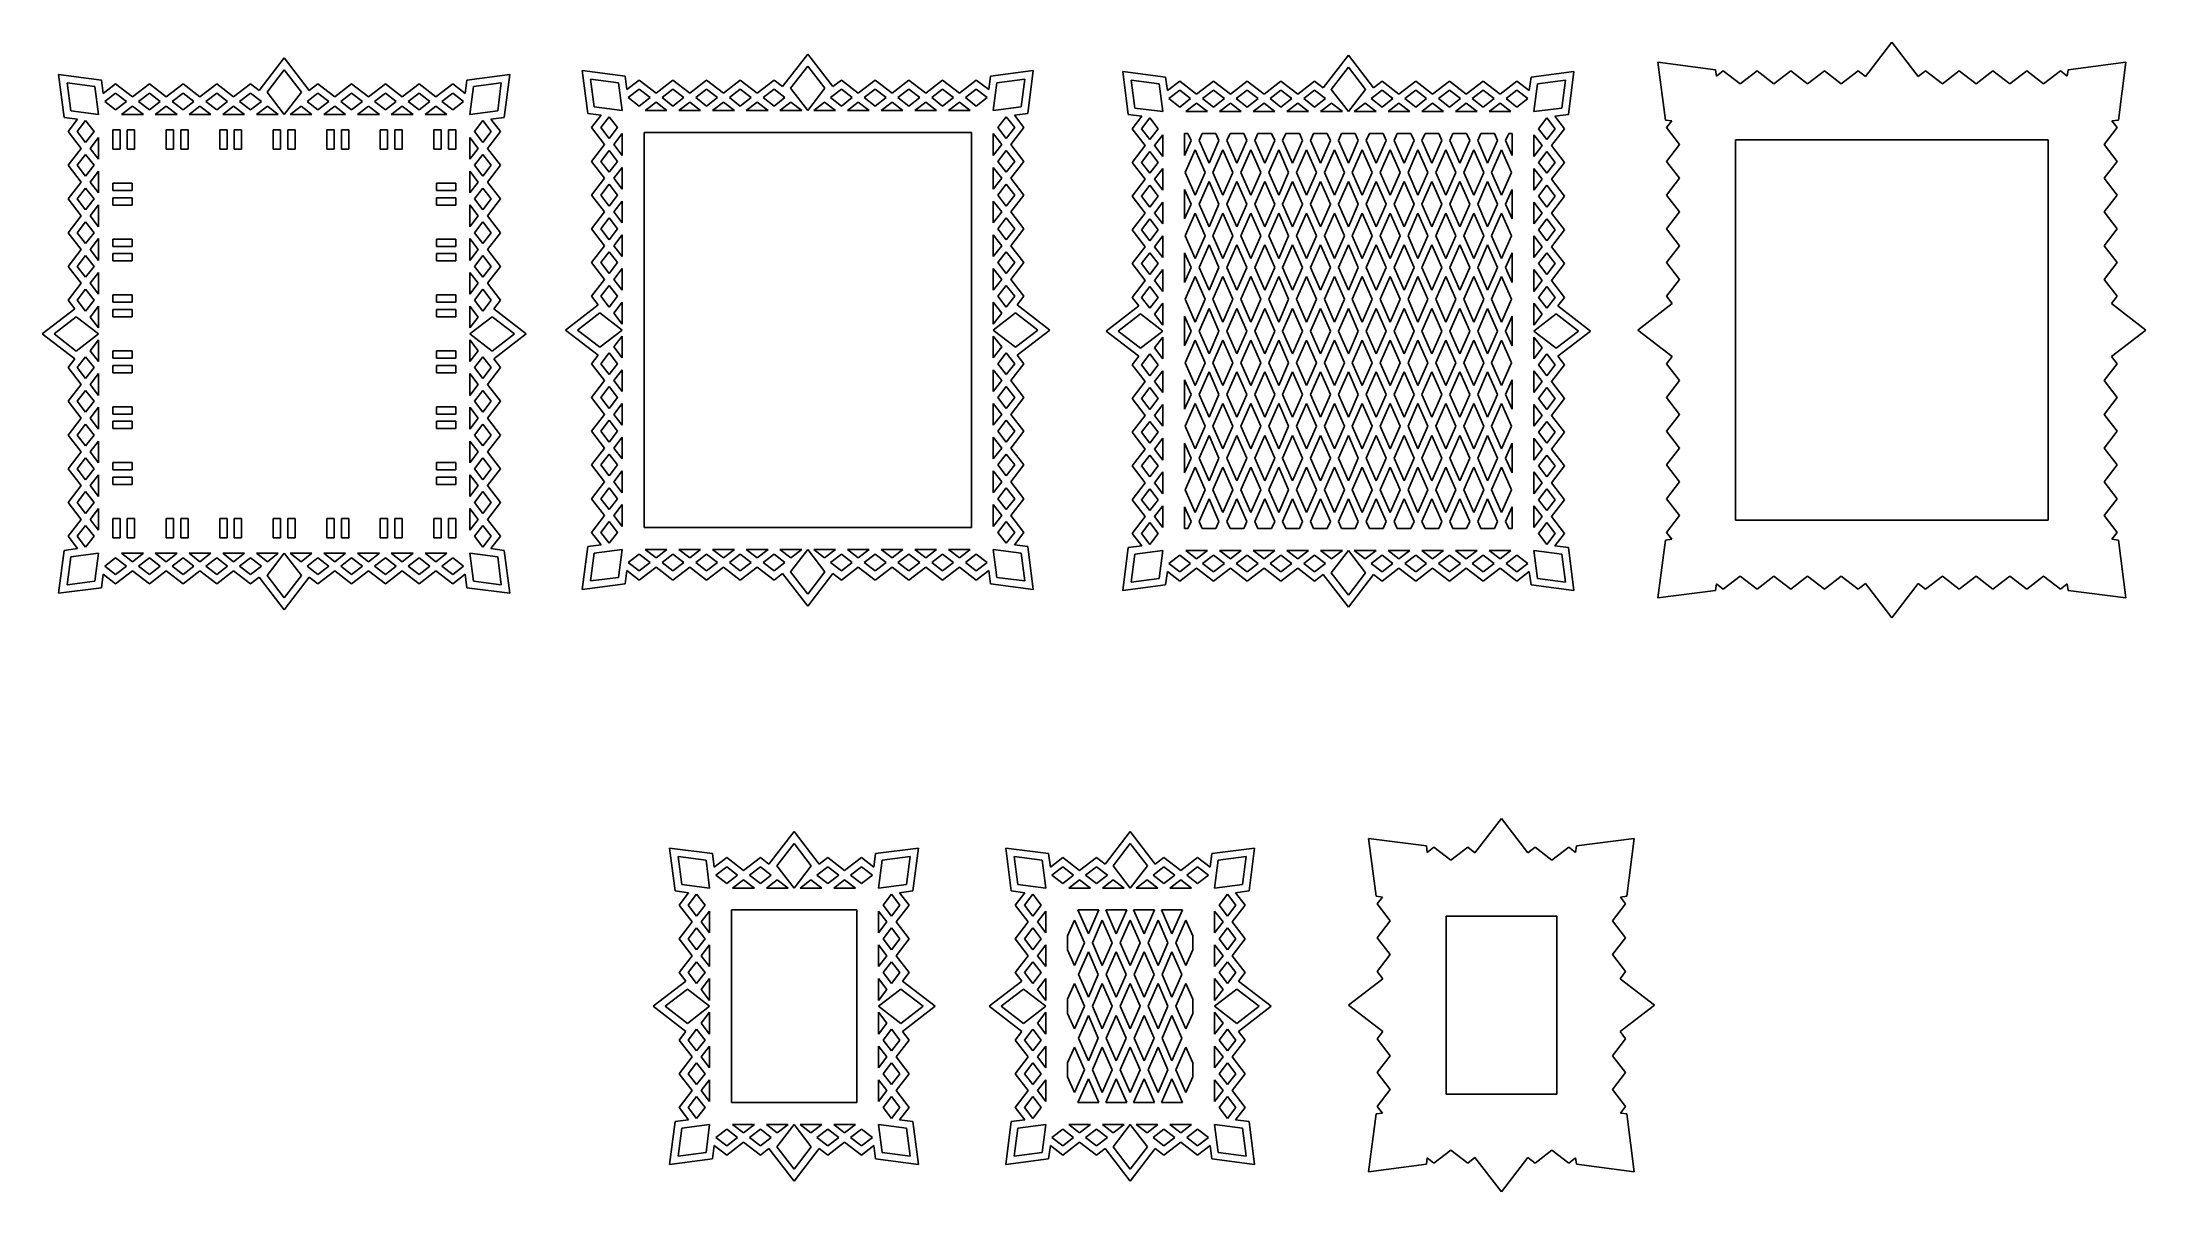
# Model space of a CAD drawing. Extents: x -993 to -416, y -72 to 243.
import ezdxf

# ---------------------------------------------------------------- set-up
doc = ezdxf.new("R2010")
doc.units = 0
doc.layers.get('0').update_dxf_attribs({"linetype": 'CONTINUOUS'})

msp = doc.modelspace()

# ---------------------------------------------------------------- linework, layer by layer
for p, q in [((-493.223227, 233.490312), (-485.969868, 242.90662)), ((-478.716509, 233.490312), (-485.969868, 242.90662)), ((-933.956502, 229.63338), (-927.067091, 238.577211)), ((-927.067091, 238.577211), (-920.17768, 229.63338)), ((-790.312952, 230.685398), (-783.423541, 239.62923)), ((-783.423541, 239.62923), (-776.53413, 230.685398)), ((-641.986099, 230.401006), (-635.096688, 239.344838)), ((-635.096688, 239.344838), (-628.207277, 230.401006)), ((-550.176501, 237.403039), (-534.313086, 235.344704)), ((-548.118166, 221.539624), (-550.176501, 237.403039)), ((-421.763234, 237.403039), (-437.62665, 235.344704)), ((-423.82157, 221.539624), (-421.763234, 237.403039)), ((-988.95626, 234.033556), (-977.195447, 232.507548)), ((-987.430251, 222.272743), (-988.95626, 234.033556)), ((-986.638794, 231.716091), (-978.980585, 230.72241)), ((-985.645114, 224.057881), (-986.638794, 231.716091)), ((-976.718237, 228.829732), (-977.195447, 232.507548)), ((-976.718237, 228.829732), (-973.314809, 231.451384)), ((-968.690038, 227.888934), (-973.314809, 231.451384)), ((-968.690038, 227.888934), (-964.065266, 231.451384)), ((-959.440494, 227.888934), (-964.065266, 231.451384)), ((-959.440494, 227.888934), (-954.815722, 231.451384)), ((-950.19095, 227.888934), (-954.815722, 231.451384)), ((-950.19095, 227.888934), (-945.566179, 231.451384)), ((-940.941407, 227.888934), (-945.566179, 231.451384)), ((-940.941407, 227.888934), (-936.316635, 231.451384)), ((-933.956502, 229.63338), (-936.316635, 231.451384)), ((-931.779625, 229.182011), (-927.067091, 235.299821)), ((-927.067091, 235.299821), (-922.354558, 229.182011)), ((-920.17768, 229.63338), (-917.817548, 231.451384)), ((-913.192776, 227.888934), (-917.817548, 231.451384)), ((-913.192776, 227.888934), (-908.568004, 231.451384)), ((-903.943232, 227.888934), (-908.568004, 231.451384)), ((-903.943232, 227.888934), (-899.318461, 231.451384)), ((-894.693689, 227.888934), (-899.318461, 231.451384)), ((-894.693689, 227.888934), (-890.068917, 231.451384)), ((-885.444145, 227.888934), (-890.068917, 231.451384)), ((-885.444145, 227.888934), (-880.819373, 231.451384)), ((-877.415945, 228.829732), (-880.819373, 231.451384)), ((-877.415945, 228.829732), (-876.938735, 232.507548)), ((-865.177923, 234.033556), (-876.938735, 232.507548)), ((-867.495388, 231.716091), (-875.153598, 230.72241)), ((-868.489069, 224.057881), (-867.495388, 231.716091)), ((-866.703931, 222.272743), (-865.177923, 234.033556)), ((-843.786701, 223.324762), (-845.312709, 235.085574)), ((-845.312709, 235.085574), (-833.551897, 233.559566)), ((-842.995244, 232.768109), (-835.337035, 231.774428)), ((-842.001564, 225.109899), (-842.995244, 232.768109)), ((-834.343354, 224.116219), (-835.337035, 231.774428)), ((-833.074687, 229.88175), (-833.551897, 233.559566)), ((-833.074687, 229.88175), (-829.671259, 232.503402)), ((-825.046487, 228.940952), (-829.671259, 232.503402)), ((-825.046487, 228.940952), (-820.421715, 232.503402)), ((-815.796944, 228.940952), (-820.421715, 232.503402)), ((-815.796944, 228.940952), (-811.172172, 232.503402)), ((-806.5474, 228.940952), (-811.172172, 232.503402)), ((-806.5474, 228.940952), (-801.922628, 232.503402)), ((-797.297856, 228.940952), (-801.922628, 232.503402)), ((-797.297856, 228.940952), (-792.673085, 232.503402)), ((-790.312952, 230.685398), (-792.673085, 232.503402)), ((-788.136075, 230.234029), (-783.423541, 236.351839)), ((-783.423541, 236.351839), (-778.711008, 230.234029)), ((-776.53413, 230.685398), (-774.173998, 232.503402)), ((-769.549226, 228.940952), (-774.173998, 232.503402)), ((-769.549226, 228.940952), (-764.924454, 232.503402)), ((-760.299682, 228.940952), (-764.924454, 232.503402)), ((-760.299682, 228.940952), (-755.67491, 232.503402)), ((-751.050139, 228.940952), (-755.67491, 232.503402)), ((-751.050139, 228.940952), (-746.425367, 232.503402)), ((-741.800595, 228.940952), (-746.425367, 232.503402)), ((-741.800595, 228.940952), (-737.175823, 232.503402)), ((-733.772395, 229.88175), (-737.175823, 232.503402)), ((-733.772395, 229.88175), (-733.295185, 233.559566)), ((-721.534373, 235.085574), (-733.295185, 233.559566)), ((-732.503728, 224.116219), (-731.510048, 231.774428)), ((-723.851838, 232.768109), (-731.510048, 231.774428)), ((-724.845519, 225.109899), (-723.851838, 232.768109)), ((-723.060381, 223.324762), (-721.534373, 235.085574)), ((-696.985856, 234.801183), (-685.225044, 233.275175)), ((-695.459848, 223.04037), (-696.985856, 234.801183)), ((-694.668391, 232.483717), (-687.010182, 231.490037)), ((-693.674711, 224.825508), (-694.668391, 232.483717)), ((-686.016501, 223.831827), (-687.010182, 231.490037)), ((-684.747834, 229.597359), (-685.225044, 233.275175)), ((-684.747834, 229.597359), (-681.344406, 232.219011)), ((-676.719634, 228.65656), (-681.344406, 232.219011)), ((-676.719634, 228.65656), (-672.094863, 232.219011)), ((-667.470091, 228.65656), (-672.094863, 232.219011)), ((-667.470091, 228.65656), (-662.845319, 232.219011)), ((-658.220547, 228.65656), (-662.845319, 232.219011)), ((-658.220547, 228.65656), (-653.595775, 232.219011)), ((-648.971004, 228.65656), (-653.595775, 232.219011)), ((-648.971004, 228.65656), (-644.346232, 232.219011)), ((-641.986099, 230.401006), (-644.346232, 232.219011)), ((-639.809222, 229.949637), (-635.096688, 236.067447)), ((-635.096688, 236.067447), (-630.384155, 229.949637)), ((-628.207277, 230.401006), (-625.847145, 232.219011)), ((-621.222373, 228.65656), (-625.847145, 232.219011)), ((-621.222373, 228.65656), (-616.597601, 232.219011)), ((-611.972829, 228.65656), (-616.597601, 232.219011)), ((-611.972829, 228.65656), (-607.348058, 232.219011)), ((-602.723286, 228.65656), (-607.348058, 232.219011)), ((-602.723286, 228.65656), (-598.098514, 232.219011)), ((-593.473742, 228.65656), (-598.098514, 232.219011)), ((-593.473742, 228.65656), (-588.84897, 232.219011)), ((-585.445542, 229.597359), (-588.84897, 232.219011)), ((-585.445542, 229.597359), (-584.968332, 233.275175)), ((-573.20752, 234.801183), (-584.968332, 233.275175)), ((-584.176875, 223.831827), (-583.183195, 231.490037)), ((-575.524985, 232.483717), (-583.183195, 231.490037)), ((-576.518666, 224.825508), (-575.524985, 232.483717)), ((-574.733528, 223.04037), (-573.20752, 234.801183)), ((-534.085311, 233.589263), (-534.313086, 235.344704)), ((-534.085311, 233.589263), (-532.217586, 235.027968)), ((-527.592814, 231.465518), (-532.217586, 235.027968)), ((-527.592814, 231.465518), (-522.968042, 235.027968)), ((-518.34327, 231.465518), (-522.968042, 235.027968)), ((-518.34327, 231.465518), (-513.718499, 235.027968)), ((-509.093727, 231.465518), (-513.718499, 235.027968)), ((-509.093727, 231.465518), (-504.468955, 235.027968)), ((-499.844183, 231.465518), (-504.468955, 235.027968)), ((-499.844183, 231.465518), (-495.219411, 235.027968)), ((-493.223227, 233.490312), (-495.219411, 235.027968)), ((-478.716509, 233.490312), (-476.720324, 235.027968)), ((-472.095553, 231.465518), (-476.720324, 235.027968)), ((-472.095553, 231.465518), (-467.470781, 235.027968)), ((-462.846009, 231.465518), (-467.470781, 235.027968)), ((-462.846009, 231.465518), (-458.221237, 235.027968)), ((-453.596465, 231.465518), (-458.221237, 235.027968)), ((-453.596465, 231.465518), (-448.971694, 235.027968)), ((-444.346922, 231.465518), (-448.971694, 235.027968)), ((-444.346922, 231.465518), (-439.72215, 235.027968)), ((-437.854424, 233.589263), (-439.72215, 235.027968)), ((-437.854424, 233.589263), (-437.62665, 235.344704)), ((-977.986904, 223.064201), (-978.980585, 230.72241)), ((-976.300886, 226.626651), (-973.314809, 228.926818)), ((-973.314809, 224.326484), (-976.300886, 226.626651)), ((-970.328733, 226.626651), (-973.314809, 228.926818)), ((-973.314809, 224.326484), (-970.328733, 226.626651)), ((-971.676114, 223.064201), (-968.690038, 225.364368)), ((-965.703961, 223.064201), (-968.690038, 225.364368)), ((-967.051342, 226.626651), (-964.065266, 228.926818)), ((-964.065266, 224.326484), (-967.051342, 226.626651)), ((-961.079189, 226.626651), (-964.065266, 228.926818)), ((-964.065266, 224.326484), (-961.079189, 226.626651)), ((-962.42657, 223.064201), (-959.440494, 225.364368)), ((-956.454418, 223.064201), (-959.440494, 225.364368)), ((-957.801799, 226.626651), (-954.815722, 228.926818)), ((-954.815722, 224.326484), (-957.801799, 226.626651)), ((-951.829646, 226.626651), (-954.815722, 228.926818)), ((-954.815722, 224.326484), (-951.829646, 226.626651)), ((-953.177027, 223.064201), (-950.19095, 225.364368)), ((-947.204874, 223.064201), (-950.19095, 225.364368)), ((-948.552255, 226.626651), (-945.566179, 228.926818)), ((-945.566179, 224.326484), (-948.552255, 226.626651)), ((-942.580102, 226.626651), (-945.566179, 228.926818)), ((-945.566179, 224.326484), (-942.580102, 226.626651)), ((-943.927483, 223.064201), (-940.941407, 225.364368)), ((-937.95533, 223.064201), (-940.941407, 225.364368)), ((-939.302711, 226.626651), (-936.316635, 228.926818)), ((-936.316635, 224.326484), (-939.302711, 226.626651)), ((-933.330559, 226.626651), (-936.316635, 228.926818)), ((-936.316635, 224.326484), (-933.330559, 226.626651)), ((-934.67794, 223.064201), (-931.691863, 225.364368)), ((-931.779625, 229.182011), (-927.067091, 223.064201)), ((-928.705787, 223.064201), (-931.691863, 225.364368)), ((-927.067091, 223.064201), (-922.354558, 229.182011)), ((-925.428396, 223.064201), (-922.44232, 225.364368)), ((-919.456243, 223.064201), (-922.44232, 225.364368)), ((-920.803624, 226.626651), (-917.817548, 228.926818)), ((-917.817548, 224.326484), (-920.803624, 226.626651)), ((-914.831471, 226.626651), (-917.817548, 228.926818)), ((-917.817548, 224.326484), (-914.831471, 226.626651)), ((-916.178852, 223.064201), (-913.192776, 225.364368)), ((-910.2067, 223.064201), (-913.192776, 225.364368)), ((-911.554081, 226.626651), (-908.568004, 228.926818)), ((-908.568004, 224.326484), (-911.554081, 226.626651)), ((-905.581928, 226.626651), (-908.568004, 228.926818)), ((-908.568004, 224.326484), (-905.581928, 226.626651)), ((-906.929309, 223.064201), (-903.943232, 225.364368)), ((-900.957156, 223.064201), (-903.943232, 225.364368)), ((-902.304537, 226.626651), (-899.318461, 228.926818)), ((-899.318461, 224.326484), (-902.304537, 226.626651)), ((-896.332384, 226.626651), (-899.318461, 228.926818)), ((-899.318461, 224.326484), (-896.332384, 226.626651)), ((-897.679765, 223.064201), (-894.693689, 225.364368)), ((-891.707612, 223.064201), (-894.693689, 225.364368)), ((-893.054993, 226.626651), (-890.068917, 228.926818)), ((-890.068917, 224.326484), (-893.054993, 226.626651)), ((-887.082841, 226.626651), (-890.068917, 228.926818)), ((-890.068917, 224.326484), (-887.082841, 226.626651)), ((-888.430222, 223.064201), (-885.444145, 225.364368)), ((-882.458069, 223.064201), (-885.444145, 225.364368)), ((-883.80545, 226.626651), (-880.819373, 228.926818)), ((-880.819373, 224.326484), (-883.80545, 226.626651)), ((-877.833297, 226.626651), (-880.819373, 228.926818)), ((-880.819373, 224.326484), (-877.833297, 226.626651)), ((-876.147278, 223.064201), (-875.153598, 230.72241)), ((-832.657335, 227.678669), (-829.671259, 229.978836)), ((-829.671259, 225.378502), (-832.657335, 227.678669)), ((-826.685183, 227.678669), (-829.671259, 229.978836)), ((-829.671259, 225.378502), (-826.685183, 227.678669)), ((-828.032564, 224.116219), (-825.046487, 226.416386)), ((-822.060411, 224.116219), (-825.046487, 226.416386)), ((-823.407792, 227.678669), (-820.421715, 229.978836)), ((-820.421715, 225.378502), (-823.407792, 227.678669)), ((-817.435639, 227.678669), (-820.421715, 229.978836)), ((-820.421715, 225.378502), (-817.435639, 227.678669)), ((-818.78302, 224.116219), (-815.796944, 226.416386)), ((-812.810867, 224.116219), (-815.796944, 226.416386)), ((-814.158248, 227.678669), (-811.172172, 229.978836)), ((-811.172172, 225.378502), (-814.158248, 227.678669)), ((-808.186095, 227.678669), (-811.172172, 229.978836)), ((-811.172172, 225.378502), (-808.186095, 227.678669)), ((-809.533476, 224.116219), (-806.5474, 226.416386)), ((-803.561324, 224.116219), (-806.5474, 226.416386)), ((-804.908705, 227.678669), (-801.922628, 229.978836)), ((-801.922628, 225.378502), (-804.908705, 227.678669)), ((-798.936552, 227.678669), (-801.922628, 229.978836)), ((-801.922628, 225.378502), (-798.936552, 227.678669)), ((-800.283933, 224.116219), (-797.297856, 226.416386)), ((-794.31178, 224.116219), (-797.297856, 226.416386)), ((-795.659161, 227.678669), (-792.673085, 229.978836)), ((-792.673085, 225.378502), (-795.659161, 227.678669)), ((-789.687008, 227.678669), (-792.673085, 229.978836)), ((-792.673085, 225.378502), (-789.687008, 227.678669)), ((-791.034389, 224.116219), (-788.048313, 226.416386)), ((-788.136075, 230.234029), (-783.423541, 224.116219)), ((-785.062236, 224.116219), (-788.048313, 226.416386)), ((-783.423541, 224.116219), (-778.711008, 230.234029)), ((-781.784846, 224.116219), (-778.798769, 226.416386)), ((-775.812693, 224.116219), (-778.798769, 226.416386)), ((-777.160074, 227.678669), (-774.173998, 229.978836)), ((-774.173998, 225.378502), (-777.160074, 227.678669)), ((-771.187921, 227.678669), (-774.173998, 229.978836)), ((-774.173998, 225.378502), (-771.187921, 227.678669)), ((-772.535302, 224.116219), (-769.549226, 226.416386)), ((-766.563149, 224.116219), (-769.549226, 226.416386)), ((-767.91053, 227.678669), (-764.924454, 229.978836)), ((-764.924454, 225.378502), (-767.91053, 227.678669)), ((-761.938378, 227.678669), (-764.924454, 229.978836)), ((-764.924454, 225.378502), (-761.938378, 227.678669)), ((-763.285759, 224.116219), (-760.299682, 226.416386)), ((-757.313606, 224.116219), (-760.299682, 226.416386)), ((-758.660987, 227.678669), (-755.67491, 229.978836)), ((-755.67491, 225.378502), (-758.660987, 227.678669)), ((-752.688834, 227.678669), (-755.67491, 229.978836)), ((-755.67491, 225.378502), (-752.688834, 227.678669)), ((-754.036215, 224.116219), (-751.050139, 226.416386)), ((-748.064062, 224.116219), (-751.050139, 226.416386)), ((-749.411443, 227.678669), (-746.425367, 229.978836)), ((-746.425367, 225.378502), (-749.411443, 227.678669)), ((-743.43929, 227.678669), (-746.425367, 229.978836)), ((-746.425367, 225.378502), (-743.43929, 227.678669)), ((-744.786671, 224.116219), (-741.800595, 226.416386)), ((-738.814519, 224.116219), (-741.800595, 226.416386)), ((-740.1619, 227.678669), (-737.175823, 229.978836)), ((-737.175823, 225.378502), (-740.1619, 227.678669)), ((-734.189747, 227.678669), (-737.175823, 229.978836)), ((-737.175823, 225.378502), (-734.189747, 227.678669)), ((-684.330483, 227.394278), (-681.344406, 229.694445)), ((-681.344406, 225.09411), (-684.330483, 227.394278)), ((-678.35833, 227.394278), (-681.344406, 229.694445)), ((-681.344406, 225.09411), (-678.35833, 227.394278)), ((-679.705711, 223.831827), (-676.719634, 226.131995)), ((-673.733558, 223.831827), (-676.719634, 226.131995)), ((-675.080939, 227.394278), (-672.094863, 229.694445)), ((-672.094863, 225.09411), (-675.080939, 227.394278)), ((-669.108786, 227.394278), (-672.094863, 229.694445)), ((-672.094863, 225.09411), (-669.108786, 227.394278)), ((-670.456167, 223.831827), (-667.470091, 226.131995)), ((-664.484014, 223.831827), (-667.470091, 226.131995)), ((-665.831395, 227.394278), (-662.845319, 229.694445)), ((-662.845319, 225.09411), (-665.831395, 227.394278)), ((-659.859243, 227.394278), (-662.845319, 229.694445)), ((-662.845319, 225.09411), (-659.859243, 227.394278)), ((-661.206624, 223.831827), (-658.220547, 226.131995)), ((-655.234471, 223.831827), (-658.220547, 226.131995)), ((-656.581852, 227.394278), (-653.595775, 229.694445)), ((-653.595775, 225.09411), (-656.581852, 227.394278)), ((-650.609699, 227.394278), (-653.595775, 229.694445)), ((-653.595775, 225.09411), (-650.609699, 227.394278)), ((-651.95708, 223.831827), (-648.971004, 226.131995)), ((-645.984927, 223.831827), (-648.971004, 226.131995)), ((-647.332308, 227.394278), (-644.346232, 229.694445)), ((-644.346232, 225.09411), (-647.332308, 227.394278)), ((-641.360155, 227.394278), (-644.346232, 229.694445)), ((-644.346232, 225.09411), (-641.360155, 227.394278)), ((-642.707536, 223.831827), (-639.72146, 226.131995)), ((-639.809222, 229.949637), (-635.096688, 223.831827)), ((-636.735384, 223.831827), (-639.72146, 226.131995)), ((-635.096688, 223.831827), (-630.384155, 229.949637)), ((-633.457993, 223.831827), (-630.471916, 226.131995)), ((-627.48584, 223.831827), (-630.471916, 226.131995)), ((-628.833221, 227.394278), (-625.847145, 229.694445)), ((-625.847145, 225.09411), (-628.833221, 227.394278)), ((-622.861068, 227.394278), (-625.847145, 229.694445)), ((-625.847145, 225.09411), (-622.861068, 227.394278)), ((-624.208449, 223.831827), (-621.222373, 226.131995)), ((-618.236296, 223.831827), (-621.222373, 226.131995)), ((-619.583677, 227.394278), (-616.597601, 229.694445)), ((-616.597601, 225.09411), (-619.583677, 227.394278)), ((-613.611525, 227.394278), (-616.597601, 229.694445)), ((-616.597601, 225.09411), (-613.611525, 227.394278)), ((-614.958906, 223.831827), (-611.972829, 226.131995)), ((-608.986753, 223.831827), (-611.972829, 226.131995)), ((-610.334134, 227.394278), (-607.348058, 229.694445)), ((-607.348058, 225.09411), (-610.334134, 227.394278)), ((-604.361981, 227.394278), (-607.348058, 229.694445)), ((-607.348058, 225.09411), (-604.361981, 227.394278)), ((-605.709362, 223.831827), (-602.723286, 226.131995)), ((-599.737209, 223.831827), (-602.723286, 226.131995)), ((-601.08459, 227.394278), (-598.098514, 229.694445)), ((-598.098514, 225.09411), (-601.08459, 227.394278)), ((-595.112438, 227.394278), (-598.098514, 229.694445)), ((-598.098514, 225.09411), (-595.112438, 227.394278)), ((-596.459819, 223.831827), (-593.473742, 226.131995)), ((-590.487666, 223.831827), (-593.473742, 226.131995)), ((-591.835047, 227.394278), (-588.84897, 229.694445)), ((-588.84897, 225.09411), (-591.835047, 227.394278)), ((-585.862894, 227.394278), (-588.84897, 229.694445)), ((-588.84897, 225.09411), (-585.862894, 227.394278)), ((-987.430251, 222.272743), (-983.752435, 221.795534)), ((-983.752435, 221.795534), (-986.374087, 218.392106)), ((-985.645114, 224.057881), (-977.986904, 223.064201)), ((-981.549354, 221.378182), (-983.849522, 218.392106)), ((-979.249187, 218.392106), (-981.549354, 221.378182)), ((-971.676114, 223.064201), (-965.703961, 223.064201)), ((-962.42657, 223.064201), (-956.454418, 223.064201)), ((-953.177027, 223.064201), (-947.204874, 223.064201)), ((-943.927483, 223.064201), (-937.95533, 223.064201)), ((-934.67794, 223.064201), (-928.705787, 223.064201)), ((-925.428396, 223.064201), (-919.456243, 223.064201)), ((-916.178852, 223.064201), (-910.2067, 223.064201)), ((-906.929309, 223.064201), (-900.957156, 223.064201)), ((-897.679765, 223.064201), (-891.707612, 223.064201)), ((-888.430222, 223.064201), (-882.458069, 223.064201)), ((-868.489069, 224.057881), (-876.147278, 223.064201)), ((-874.884995, 218.392106), (-872.584828, 221.378182)), ((-872.584828, 221.378182), (-870.284661, 218.392106)), ((-866.703931, 222.272743), (-870.381747, 221.795534)), ((-870.381747, 221.795534), (-867.760095, 218.392106)), ((-843.786701, 223.324762), (-840.108885, 222.847552)), ((-840.108885, 222.847552), (-842.730537, 219.444124)), ((-839.168087, 214.819352), (-842.730537, 219.444124)), ((-842.001564, 225.109899), (-834.343354, 224.116219)), ((-837.905804, 222.4302), (-840.205971, 219.444124)), ((-837.905804, 216.458047), (-840.205971, 219.444124)), ((-835.605637, 219.444124), (-837.905804, 222.4302)), ((-835.605637, 219.444124), (-837.905804, 216.458047)), ((-828.032564, 224.116219), (-822.060411, 224.116219)), ((-818.78302, 224.116219), (-812.810867, 224.116219)), ((-809.533476, 224.116219), (-803.561324, 224.116219)), ((-800.283933, 224.116219), (-794.31178, 224.116219)), ((-791.034389, 224.116219), (-785.062236, 224.116219)), ((-781.784846, 224.116219), (-775.812693, 224.116219)), ((-772.535302, 224.116219), (-766.563149, 224.116219)), ((-763.285759, 224.116219), (-757.313606, 224.116219)), ((-754.036215, 224.116219), (-748.064062, 224.116219)), ((-744.786671, 224.116219), (-738.814519, 224.116219)), ((-724.845519, 225.109899), (-732.503728, 224.116219)), ((-731.241445, 219.444124), (-728.941278, 222.4302)), ((-731.241445, 219.444124), (-728.941278, 216.458047)), ((-728.941278, 222.4302), (-726.641111, 219.444124)), ((-728.941278, 216.458047), (-726.641111, 219.444124)), ((-727.678995, 214.819352), (-724.116545, 219.444124)), ((-723.060381, 223.324762), (-726.738197, 222.847552)), ((-726.738197, 222.847552), (-724.116545, 219.444124)), ((-695.459848, 223.04037), (-691.782032, 222.56316)), ((-691.782032, 222.56316), (-694.403684, 219.159732)), ((-693.674711, 224.825508), (-686.016501, 223.831827)), ((-689.578951, 222.145809), (-691.879118, 219.159732)), ((-687.278784, 219.159732), (-689.578951, 222.145809)), ((-679.705711, 223.831827), (-673.733558, 223.831827)), ((-670.456167, 223.831827), (-664.484014, 223.831827)), ((-661.206624, 223.831827), (-655.234471, 223.831827)), ((-651.95708, 223.831827), (-645.984927, 223.831827)), ((-642.707536, 223.831827), (-636.735384, 223.831827)), ((-633.457993, 223.831827), (-627.48584, 223.831827)), ((-624.208449, 223.831827), (-618.236296, 223.831827)), ((-614.958906, 223.831827), (-608.986753, 223.831827)), ((-605.709362, 223.831827), (-599.737209, 223.831827)), ((-596.459819, 223.831827), (-590.487666, 223.831827)), ((-576.518666, 224.825508), (-584.176875, 223.831827)), ((-582.914592, 219.159732), (-580.614425, 222.145809)), ((-580.614425, 222.145809), (-578.314258, 219.159732)), ((-574.733528, 223.04037), (-578.411344, 222.56316)), ((-578.411344, 222.56316), (-575.789692, 219.159732)), ((-546.362726, 221.311849), (-548.118166, 221.539624)), ((-546.362726, 221.311849), (-547.80143, 219.444124)), ((-544.23898, 214.819352), (-547.80143, 219.444124)), ((-427.700756, 214.819352), (-424.138306, 219.444124)), ((-425.57701, 221.311849), (-423.82157, 221.539624)), ((-425.57701, 221.311849), (-424.138306, 219.444124)), ((-982.811637, 213.767334), (-986.374087, 218.392106)), ((-982.811637, 213.767334), (-986.374087, 209.142562)), ((-981.549354, 215.406029), (-983.849522, 218.392106)), ((-979.249187, 218.392106), (-981.549354, 215.406029)), ((-977.986904, 216.75341), (-980.287072, 213.767334)), ((-977.986904, 210.781257), (-980.287072, 213.767334)), ((-977.986904, 216.75341), (-977.986904, 210.781257)), ((-974.119581, 218.825456), (-974.119581, 213.525456)), ((-974.119581, 218.825456), (-972.119581, 218.825456)), ((-972.119581, 218.825456), (-972.119581, 213.525456)), ((-970.119581, 218.825456), (-968.119581, 218.825456)), ((-970.119581, 218.825456), (-970.119581, 213.525456)), ((-968.119581, 218.825456), (-968.119581, 213.525456)), ((-959.441256, 218.825456), (-957.441256, 218.825456)), ((-959.441256, 218.825456), (-959.441256, 213.525456)), ((-957.441256, 218.825456), (-957.441256, 213.525456)), ((-955.441256, 218.825456), (-953.441256, 218.825456)), ((-955.441256, 218.825456), (-955.441256, 213.525456)), ((-953.441256, 218.825456), (-953.441256, 213.525456)), ((-944.75709, 218.825456), (-944.75709, 213.525456)), ((-944.75709, 218.825456), (-942.75709, 218.825456)), ((-942.75709, 218.825456), (-942.75709, 213.525456)), ((-940.75709, 218.825456), (-940.75709, 213.525456)), ((-940.75709, 218.825456), (-938.75709, 218.825456)), ((-938.75709, 218.825456), (-938.75709, 213.525456)), ((-930.072924, 218.825456), (-928.072924, 218.825456)), ((-930.072924, 218.825456), (-930.072924, 213.525456)), ((-928.072924, 218.825456), (-928.072924, 213.525456)), ((-926.072924, 218.825456), (-924.072924, 218.825456)), ((-926.072924, 218.825456), (-926.072924, 213.525456)), ((-924.072924, 218.825456), (-924.072924, 213.525456)), ((-913.377093, 218.825456), (-915.377093, 218.825456)), ((-915.377093, 218.825456), (-915.377093, 213.525456)), ((-913.377093, 218.825456), (-913.377093, 213.525456)), ((-909.377093, 218.825456), (-911.377093, 218.825456)), ((-911.377093, 218.825456), (-911.377093, 213.525456)), ((-909.377093, 218.825456), (-909.377093, 213.525456)), ((-900.692927, 218.825456), (-900.692927, 213.525456)), ((-898.692927, 218.825456), (-900.692927, 218.825456)), ((-898.692927, 218.825456), (-898.692927, 213.525456)), ((-896.692927, 218.825456), (-896.692927, 213.525456)), ((-894.692927, 218.825456), (-896.692927, 218.825456)), ((-894.692927, 218.825456), (-894.692927, 213.525456)), ((-884.014602, 218.825456), (-886.014602, 218.825456)), ((-886.014602, 218.825456), (-886.014602, 213.525456)), ((-884.014602, 218.825456), (-884.014602, 213.525456)), ((-880.014602, 218.825456), (-882.014602, 218.825456)), ((-882.014602, 218.825456), (-882.014602, 213.525456)), ((-880.014602, 218.825456), (-880.014602, 213.525456)), ((-876.147278, 216.75341), (-876.147278, 210.781257)), ((-876.147278, 216.75341), (-873.847111, 213.767334)), ((-876.147278, 210.781257), (-873.847111, 213.767334)), ((-874.884995, 218.392106), (-872.584828, 215.406029)), ((-872.584828, 215.406029), (-870.284661, 218.392106)), ((-871.322545, 213.767334), (-867.760095, 218.392106)), ((-871.322545, 213.767334), (-867.760095, 209.142562)), ((-839.168087, 214.819352), (-842.730537, 210.19458)), ((-834.343354, 217.805428), (-836.643521, 214.819352)), ((-834.343354, 211.833276), (-836.643521, 214.819352)), ((-834.343354, 217.805428), (-834.343354, 211.833276)), ((-828.343354, 218.116219), (-738.503728, 218.116219)), ((-828.343354, 109.777506), (-828.343354, 218.116219)), ((-738.503728, 109.777506), (-738.503728, 218.116219)), ((-732.503728, 217.805428), (-730.203561, 214.819352)), ((-732.503728, 217.805428), (-732.503728, 211.833276)), ((-732.503728, 211.833276), (-730.203561, 214.819352)), ((-727.678995, 214.819352), (-724.116545, 210.19458)), ((-690.841234, 214.534961), (-694.403684, 219.159732)), ((-690.841234, 214.534961), (-694.403684, 209.910189)), ((-689.578951, 216.173656), (-691.879118, 219.159732)), ((-687.278784, 219.159732), (-689.578951, 216.173656)), ((-686.016501, 217.521037), (-688.316668, 214.534961)), ((-686.016501, 211.548884), (-688.316668, 214.534961)), ((-686.016501, 217.521037), (-686.016501, 211.548884)), ((-680.016501, 217.831827), (-679.091777, 217.831827)), ((-680.016501, 211.83836), (-680.016501, 217.831827)), ((-678.238059, 215.887899), (-680.016501, 211.83836)), ((-679.091777, 217.831827), (-678.238059, 215.887899)), ((-676.053686, 215.887899), (-675.199968, 217.831827)), ((-676.053686, 215.887899), (-673.32322, 209.670586)), ((-675.199968, 217.831827), (-671.446471, 217.831827)), ((-670.592753, 215.887899), (-673.32322, 209.670586)), ((-670.592753, 215.887899), (-671.446471, 217.831827)), ((-668.40838, 215.887899), (-667.554662, 217.831827)), ((-668.40838, 215.887899), (-665.677913, 209.670586)), ((-667.554662, 217.831827), (-663.801165, 217.831827)), ((-662.947447, 215.887899), (-665.677913, 209.670586)), ((-662.947447, 215.887899), (-663.801165, 217.831827)), ((-660.763074, 215.887899), (-659.909356, 217.831827)), ((-660.763074, 215.887899), (-658.032607, 209.670586)), ((-659.909356, 217.831827), (-656.155858, 217.831827)), ((-655.302141, 215.887899), (-658.032607, 209.670586)), ((-655.302141, 215.887899), (-656.155858, 217.831827)), ((-653.117767, 215.887899), (-652.264049, 217.831827)), ((-653.117767, 215.887899), (-650.387301, 209.670586)), ((-652.264049, 217.831827), (-648.510552, 217.831827)), ((-647.656834, 215.887899), (-650.387301, 209.670586)), ((-647.656834, 215.887899), (-648.510552, 217.831827)), ((-645.472461, 215.887899), (-644.618743, 217.831827)), ((-645.472461, 215.887899), (-642.741995, 209.670586)), ((-644.618743, 217.831827), (-640.865246, 217.831827)), ((-640.011528, 215.887899), (-642.741995, 209.670586)), ((-640.011528, 215.887899), (-640.865246, 217.831827)), ((-637.827155, 215.887899), (-636.973437, 217.831827)), ((-637.827155, 215.887899), (-635.096688, 209.670586)), ((-636.973437, 217.831827), (-633.21994, 217.831827)), ((-632.366222, 215.887899), (-635.096688, 209.670586)), ((-632.366222, 215.887899), (-633.21994, 217.831827)), ((-630.181849, 215.887899), (-629.328131, 217.831827)), ((-630.181849, 215.887899), (-627.451382, 209.670586)), ((-629.328131, 217.831827), (-625.574633, 217.831827)), ((-624.720915, 215.887899), (-627.451382, 209.670586)), ((-624.720915, 215.887899), (-625.574633, 217.831827)), ((-622.536542, 215.887899), (-621.682824, 217.831827)), ((-622.536542, 215.887899), (-619.806076, 209.670586)), ((-621.682824, 217.831827), (-617.929327, 217.831827)), ((-617.075609, 215.887899), (-619.806076, 209.670586)), ((-617.075609, 215.887899), (-617.929327, 217.831827)), ((-614.891236, 215.887899), (-614.037518, 217.831827)), ((-614.891236, 215.887899), (-612.160769, 209.670586)), ((-614.037518, 217.831827), (-610.284021, 217.831827)), ((-609.430303, 215.887899), (-612.160769, 209.670586)), ((-609.430303, 215.887899), (-610.284021, 217.831827)), ((-607.24593, 215.887899), (-606.392212, 217.831827)), ((-607.24593, 215.887899), (-604.515463, 209.670586)), ((-606.392212, 217.831827), (-602.638715, 217.831827)), ((-601.784997, 215.887899), (-604.515463, 209.670586)), ((-601.784997, 215.887899), (-602.638715, 217.831827)), ((-599.600623, 215.887899), (-598.746906, 217.831827)), ((-599.600623, 215.887899), (-596.870157, 209.670586)), ((-598.746906, 217.831827), (-594.993408, 217.831827)), ((-594.13969, 215.887899), (-596.870157, 209.670586)), ((-594.13969, 215.887899), (-594.993408, 217.831827)), ((-591.101599, 217.831827), (-591.955317, 215.887899)), ((-591.955317, 215.887899), (-590.176875, 211.83836)), ((-591.101599, 217.831827), (-590.176875, 217.831827)), ((-590.176875, 211.83836), (-590.176875, 217.831827)), ((-584.176875, 217.521037), (-584.176875, 211.548884)), ((-584.176875, 217.521037), (-581.876708, 214.534961)), ((-584.176875, 211.548884), (-581.876708, 214.534961)), ((-582.914592, 219.159732), (-580.614425, 216.173656)), ((-580.614425, 216.173656), (-578.314258, 219.159732)), ((-579.352142, 214.534961), (-575.789692, 219.159732)), ((-579.352142, 214.534961), (-575.789692, 209.910189)), ((-544.23898, 214.819352), (-547.80143, 210.19458)), ((-528.889681, 216.116219), (-443.050055, 216.116219)), ((-528.889681, 111.777506), (-528.889681, 216.116219)), ((-443.050055, 111.777506), (-443.050055, 216.116219)), ((-427.700756, 214.819352), (-424.138306, 210.19458)), ((-982.811637, 204.51779), (-986.374087, 209.142562)), ((-981.549354, 212.128638), (-983.849522, 209.142562)), ((-981.549354, 206.156486), (-983.849522, 209.142562)), ((-979.249187, 209.142562), (-981.549354, 212.128638)), ((-979.249187, 209.142562), (-981.549354, 206.156486)), ((-974.119581, 213.525456), (-972.119581, 213.525456)), ((-970.119581, 213.525456), (-968.119581, 213.525456)), ((-959.441256, 213.525456), (-957.441256, 213.525456)), ((-955.441256, 213.525456), (-953.441256, 213.525456)), ((-944.75709, 213.525456), (-942.75709, 213.525456)), ((-940.75709, 213.525456), (-938.75709, 213.525456)), ((-930.072924, 213.525456), (-928.072924, 213.525456)), ((-926.072924, 213.525456), (-924.072924, 213.525456)), ((-913.377093, 213.525456), (-915.377093, 213.525456)), ((-909.377093, 213.525456), (-911.377093, 213.525456)), ((-898.692927, 213.525456), (-900.692927, 213.525456)), ((-894.692927, 213.525456), (-896.692927, 213.525456)), ((-884.014602, 213.525456), (-886.014602, 213.525456)), ((-880.014602, 213.525456), (-882.014602, 213.525456)), ((-874.884995, 209.142562), (-872.584828, 212.128638)), ((-874.884995, 209.142562), (-872.584828, 206.156486)), ((-872.584828, 212.128638), (-870.284661, 209.142562)), ((-872.584828, 206.156486), (-870.284661, 209.142562)), ((-871.322545, 204.51779), (-867.760095, 209.142562)), ((-839.168087, 205.569808), (-842.730537, 210.19458)), ((-837.905804, 213.180657), (-840.205971, 210.19458)), ((-837.905804, 207.208504), (-840.205971, 210.19458)), ((-835.605637, 210.19458), (-837.905804, 213.180657)), ((-835.605637, 210.19458), (-837.905804, 207.208504)), ((-834.343354, 208.555885), (-836.643521, 205.569808)), ((-834.343354, 208.555885), (-834.343354, 202.583732)), ((-732.503728, 208.555885), (-732.503728, 202.583732)), ((-732.503728, 208.555885), (-730.203561, 205.569808)), ((-731.241445, 210.19458), (-728.941278, 213.180657)), ((-731.241445, 210.19458), (-728.941278, 207.208504)), ((-728.941278, 213.180657), (-726.641111, 210.19458)), ((-728.941278, 207.208504), (-726.641111, 210.19458)), ((-727.678995, 205.569808), (-724.116545, 210.19458)), ((-690.841234, 205.285417), (-694.403684, 209.910189)), ((-689.578951, 212.896265), (-691.879118, 209.910189)), ((-689.578951, 206.924112), (-691.879118, 209.910189)), ((-687.278784, 209.910189), (-689.578951, 212.896265)), ((-687.278784, 209.910189), (-689.578951, 206.924112)), ((-686.016501, 208.271493), (-688.316668, 205.285417)), ((-686.016501, 208.271493), (-686.016501, 202.299341)), ((-677.145873, 213.400974), (-679.876339, 207.183661)), ((-677.145873, 213.400974), (-674.415406, 207.183661)), ((-669.500566, 213.400974), (-672.231033, 207.183661)), ((-669.500566, 213.400974), (-666.7701, 207.183661)), ((-661.85526, 213.400974), (-664.585727, 207.183661)), ((-661.85526, 213.400974), (-659.124794, 207.183661)), ((-654.209954, 213.400974), (-656.94042, 207.183661)), ((-654.209954, 213.400974), (-651.479487, 207.183661)), ((-646.564648, 213.400974), (-649.295114, 207.183661)), ((-646.564648, 213.400974), (-643.834181, 207.183661)), ((-638.919341, 213.400974), (-641.649808, 207.183661)), ((-638.919341, 213.400974), (-636.188875, 207.183661)), ((-631.274035, 213.400974), (-634.004502, 207.183661)), ((-631.274035, 213.400974), (-628.543569, 207.183661)), ((-623.628729, 213.400974), (-626.359195, 207.183661)), ((-623.628729, 213.400974), (-620.898262, 207.183661)), ((-615.983423, 213.400974), (-618.713889, 207.183661)), ((-615.983423, 213.400974), (-613.252956, 207.183661)), ((-608.338116, 213.400974), (-611.068583, 207.183661)), ((-608.338116, 213.400974), (-605.60765, 207.183661)), ((-600.69281, 213.400974), (-603.423277, 207.183661)), ((-600.69281, 213.400974), (-597.962344, 207.183661)), ((-593.047504, 213.400974), (-595.77797, 207.183661)), ((-593.047504, 213.400974), (-590.317037, 207.183661)), ((-584.176875, 208.271493), (-581.876708, 205.285417)), ((-584.176875, 208.271493), (-584.176875, 202.299341)), ((-582.914592, 209.910189), (-580.614425, 212.896265)), ((-582.914592, 209.910189), (-580.614425, 206.924112)), ((-580.614425, 212.896265), (-578.314258, 209.910189)), ((-580.614425, 206.924112), (-578.314258, 209.910189)), ((-579.352142, 205.285417), (-575.789692, 209.910189)), ((-544.23898, 205.569808), (-547.80143, 210.19458)), ((-427.700756, 205.569808), (-424.138306, 210.19458)), ((-982.811637, 204.51779), (-986.374087, 199.893018)), ((-981.549354, 202.879095), (-983.849522, 199.893018)), ((-979.249187, 199.893018), (-981.549354, 202.879095)), ((-977.986904, 207.503867), (-980.287072, 204.51779)), ((-977.986904, 201.531714), (-980.287072, 204.51779)), ((-977.986904, 207.503867), (-977.986904, 201.531714)), ((-974.119581, 204.197756), (-968.819581, 204.197756)), ((-974.119581, 204.197756), (-974.119581, 202.197756)), ((-974.119581, 202.197756), (-968.819581, 202.197756)), ((-968.819581, 204.197756), (-968.819581, 202.197756)), ((-880.014602, 204.197756), (-885.314602, 204.197756)), ((-885.314602, 204.197756), (-885.314602, 202.197756)), ((-880.014602, 202.197756), (-885.314602, 202.197756)), ((-880.014602, 204.197756), (-880.014602, 202.197756)), ((-876.147278, 207.503867), (-873.847111, 204.51779)), ((-876.147278, 207.503867), (-876.147278, 201.531714)), ((-876.147278, 201.531714), (-873.847111, 204.51779)), ((-874.884995, 199.893018), (-872.584828, 202.879095)), ((-872.584828, 202.879095), (-870.284661, 199.893018)), ((-871.322545, 204.51779), (-867.760095, 199.893018)), ((-839.168087, 205.569808), (-842.730537, 200.945037)), ((-837.905804, 203.931113), (-840.205971, 200.945037)), ((-835.605637, 200.945037), (-837.905804, 203.931113)), ((-834.343354, 202.583732), (-836.643521, 205.569808)), ((-732.503728, 202.583732), (-730.203561, 205.569808)), ((-731.241445, 200.945037), (-728.941278, 203.931113)), ((-728.941278, 203.931113), (-726.641111, 200.945037)), ((-727.678995, 205.569808), (-724.116545, 200.945037)), ((-690.841234, 205.285417), (-694.403684, 200.660645)), ((-689.578951, 203.646722), (-691.879118, 200.660645)), ((-687.278784, 200.660645), (-689.578951, 203.646722)), ((-686.016501, 202.299341), (-688.316668, 205.285417)), ((-680.016501, 202.528962), (-678.238059, 198.479423)), ((-680.016501, 194.429884), (-680.016501, 202.528962)), ((-679.876339, 207.183661), (-677.145873, 200.966348)), ((-674.415406, 207.183661), (-677.145873, 200.966348)), ((-673.32322, 204.696736), (-676.053686, 198.479423)), ((-673.32322, 204.696736), (-670.592753, 198.479423)), ((-672.231033, 207.183661), (-669.500566, 200.966348)), ((-666.7701, 207.183661), (-669.500566, 200.966348)), ((-665.677913, 204.696736), (-668.40838, 198.479423)), ((-665.677913, 204.696736), (-662.947447, 198.479423)), ((-664.585727, 207.183661), (-661.85526, 200.966348)), ((-659.124794, 207.183661), (-661.85526, 200.966348)), ((-658.032607, 204.696736), (-660.763074, 198.479423)), ((-658.032607, 204.696736), (-655.302141, 198.479423)), ((-656.94042, 207.183661), (-654.209954, 200.966348)), ((-651.479487, 207.183661), (-654.209954, 200.966348)), ((-650.387301, 204.696736), (-653.117767, 198.479423)), ((-650.387301, 204.696736), (-647.656834, 198.479423)), ((-649.295114, 207.183661), (-646.564648, 200.966348)), ((-643.834181, 207.183661), (-646.564648, 200.966348)), ((-642.741995, 204.696736), (-645.472461, 198.479423)), ((-642.741995, 204.696736), (-640.011528, 198.479423)), ((-641.649808, 207.183661), (-638.919341, 200.966348)), ((-636.188875, 207.183661), (-638.919341, 200.966348)), ((-635.096688, 204.696736), (-637.827155, 198.479423)), ((-635.096688, 204.696736), (-632.366222, 198.479423)), ((-634.004502, 207.183661), (-631.274035, 200.966348)), ((-628.543569, 207.183661), (-631.274035, 200.966348)), ((-627.451382, 204.696736), (-630.181849, 198.479423)), ((-627.451382, 204.696736), (-624.720915, 198.479423)), ((-626.359195, 207.183661), (-623.628729, 200.966348)), ((-620.898262, 207.183661), (-623.628729, 200.966348)), ((-619.806076, 204.696736), (-622.536542, 198.479423)), ((-619.806076, 204.696736), (-617.075609, 198.479423)), ((-618.713889, 207.183661), (-615.983423, 200.966348)), ((-613.252956, 207.183661), (-615.983423, 200.966348)), ((-612.160769, 204.696736), (-614.891236, 198.479423)), ((-612.160769, 204.696736), (-609.430303, 198.479423)), ((-611.068583, 207.183661), (-608.338116, 200.966348)), ((-605.60765, 207.183661), (-608.338116, 200.966348)), ((-604.515463, 204.696736), (-607.24593, 198.479423)), ((-604.515463, 204.696736), (-601.784997, 198.479423)), ((-603.423277, 207.183661), (-600.69281, 200.966348)), ((-597.962344, 207.183661), (-600.69281, 200.966348)), ((-596.870157, 204.696736), (-599.600623, 198.479423)), ((-596.870157, 204.696736), (-594.13969, 198.479423)), ((-595.77797, 207.183661), (-593.047504, 200.966348)), ((-590.317037, 207.183661), (-593.047504, 200.966348)), ((-590.176875, 202.528962), (-591.955317, 198.479423)), ((-590.176875, 194.429884), (-590.176875, 202.528962)), ((-584.176875, 202.299341), (-581.876708, 205.285417)), ((-582.914592, 200.660645), (-580.614425, 203.646722)), ((-580.614425, 203.646722), (-578.314258, 200.660645)), ((-579.352142, 205.285417), (-575.789692, 200.660645)), ((-544.23898, 205.569808), (-547.80143, 200.945037)), ((-427.700756, 205.569808), (-424.138306, 200.945037)), ((-982.811637, 195.268247), (-986.374087, 199.893018)), ((-981.549354, 196.906942), (-983.849522, 199.893018)), ((-979.249187, 199.893018), (-981.549354, 196.906942)), ((-977.986904, 198.254323), (-980.287072, 195.268247)), ((-977.986904, 198.254323), (-977.986904, 192.28217)), ((-974.119581, 200.197756), (-968.819581, 200.197756)), ((-974.119581, 200.197756), (-974.119581, 198.197756)), ((-974.119581, 198.197756), (-968.819581, 198.197756)), ((-968.819581, 200.197756), (-968.819581, 198.197756)), ((-880.014602, 200.197756), (-885.314602, 200.197756)), ((-885.314602, 200.197756), (-885.314602, 198.197756)), ((-880.014602, 198.197756), (-885.314602, 198.197756)), ((-880.014602, 200.197756), (-880.014602, 198.197756)), ((-876.147278, 198.254323), (-876.147278, 192.28217)), ((-876.147278, 198.254323), (-873.847111, 195.268247)), ((-874.884995, 199.893018), (-872.584828, 196.906942)), ((-872.584828, 196.906942), (-870.284661, 199.893018)), ((-871.322545, 195.268247), (-867.760095, 199.893018)), ((-839.168087, 196.320265), (-842.730537, 200.945037)), ((-839.168087, 196.320265), (-842.730537, 191.695493)), ((-837.905804, 197.95896), (-840.205971, 200.945037)), ((-835.605637, 200.945037), (-837.905804, 197.95896)), ((-834.343354, 199.306341), (-836.643521, 196.320265)), ((-834.343354, 193.334188), (-836.643521, 196.320265)), ((-834.343354, 199.306341), (-834.343354, 193.334188)), ((-732.503728, 199.306341), (-732.503728, 193.334188)), ((-732.503728, 199.306341), (-730.203561, 196.320265)), ((-732.503728, 193.334188), (-730.203561, 196.320265)), ((-731.241445, 200.945037), (-728.941278, 197.95896)), ((-728.941278, 197.95896), (-726.641111, 200.945037)), ((-727.678995, 196.320265), (-724.116545, 200.945037)), ((-727.678995, 196.320265), (-724.116545, 191.695493)), ((-690.841234, 196.035873), (-694.403684, 200.660645)), ((-689.578951, 197.674569), (-691.879118, 200.660645)), ((-687.278784, 200.660645), (-689.578951, 197.674569)), ((-686.016501, 199.02195), (-688.316668, 196.035873)), ((-686.016501, 199.02195), (-686.016501, 193.049797)), ((-678.238059, 198.479423), (-680.016501, 194.429884)), ((-676.053686, 198.479423), (-673.32322, 192.26211)), ((-670.592753, 198.479423), (-673.32322, 192.26211)), ((-668.40838, 198.479423), (-665.677913, 192.26211)), ((-662.947447, 198.479423), (-665.677913, 192.26211)), ((-660.763074, 198.479423), (-658.032607, 192.26211)), ((-655.302141, 198.479423), (-658.032607, 192.26211)), ((-653.117767, 198.479423), (-650.387301, 192.26211)), ((-647.656834, 198.479423), (-650.387301, 192.26211)), ((-645.472461, 198.479423), (-642.741995, 192.26211)), ((-640.011528, 198.479423), (-642.741995, 192.26211)), ((-637.827155, 198.479423), (-635.096688, 192.26211)), ((-632.366222, 198.479423), (-635.096688, 192.26211)), ((-630.181849, 198.479423), (-627.451382, 192.26211)), ((-624.720915, 198.479423), (-627.451382, 192.26211)), ((-622.536542, 198.479423), (-619.806076, 192.26211)), ((-617.075609, 198.479423), (-619.806076, 192.26211)), ((-614.891236, 198.479423), (-612.160769, 192.26211)), ((-609.430303, 198.479423), (-612.160769, 192.26211)), ((-607.24593, 198.479423), (-604.515463, 192.26211)), ((-601.784997, 198.479423), (-604.515463, 192.26211)), ((-599.600623, 198.479423), (-596.870157, 192.26211)), ((-594.13969, 198.479423), (-596.870157, 192.26211)), ((-591.955317, 198.479423), (-590.176875, 194.429884)), ((-584.176875, 199.02195), (-584.176875, 193.049797)), ((-584.176875, 199.02195), (-581.876708, 196.035873)), ((-582.914592, 200.660645), (-580.614425, 197.674569)), ((-580.614425, 197.674569), (-578.314258, 200.660645)), ((-579.352142, 196.035873), (-575.789692, 200.660645)), ((-544.23898, 196.320265), (-547.80143, 200.945037)), ((-544.23898, 196.320265), (-547.80143, 191.695493)), ((-427.700756, 196.320265), (-424.138306, 200.945037)), ((-427.700756, 196.320265), (-424.138306, 191.695493)), ((-982.811637, 195.268247), (-986.374087, 190.643475)), ((-982.811637, 186.018703), (-986.374087, 190.643475)), ((-981.549354, 193.629551), (-983.849522, 190.643475)), ((-981.549354, 187.657398), (-983.849522, 190.643475)), ((-979.249187, 190.643475), (-981.549354, 193.629551)), ((-979.249187, 190.643475), (-981.549354, 187.657398)), ((-977.986904, 192.28217), (-980.287072, 195.268247)), ((-876.147278, 192.28217), (-873.847111, 195.268247)), ((-874.884995, 190.643475), (-872.584828, 193.629551)), ((-874.884995, 190.643475), (-872.584828, 187.657398)), ((-872.584828, 193.629551), (-870.284661, 190.643475)), ((-872.584828, 187.657398), (-870.284661, 190.643475)), ((-871.322545, 195.268247), (-867.760095, 190.643475)), ((-871.322545, 186.018703), (-867.760095, 190.643475)), ((-839.168087, 187.070721), (-842.730537, 191.695493)), ((-837.905804, 194.681569), (-840.205971, 191.695493)), ((-837.905804, 188.709417), (-840.205971, 191.695493)), ((-835.605637, 191.695493), (-837.905804, 194.681569)), ((-835.605637, 191.695493), (-837.905804, 188.709417)), ((-731.241445, 191.695493), (-728.941278, 194.681569)), ((-731.241445, 191.695493), (-728.941278, 188.709417)), ((-728.941278, 194.681569), (-726.641111, 191.695493)), ((-728.941278, 188.709417), (-726.641111, 191.695493)), ((-727.678995, 187.070721), (-724.116545, 191.695493)), ((-690.841234, 196.035873), (-694.403684, 191.411102)), ((-690.841234, 186.78633), (-694.403684, 191.411102)), ((-689.578951, 194.397178), (-691.879118, 191.411102)), ((-689.578951, 188.425025), (-691.879118, 191.411102)), ((-687.278784, 191.411102), (-689.578951, 194.397178)), ((-687.278784, 191.411102), (-689.578951, 188.425025)), ((-686.016501, 193.049797), (-688.316668, 196.035873)), ((-677.145873, 195.992498), (-679.876339, 189.775185)), ((-677.145873, 195.992498), (-674.415406, 189.775185)), ((-669.500566, 195.992498), (-672.231033, 189.775185)), ((-669.500566, 195.992498), (-666.7701, 189.775185)), ((-661.85526, 195.992498), (-664.585727, 189.775185)), ((-661.85526, 195.992498), (-659.124794, 189.775185)), ((-654.209954, 195.992498), (-656.94042, 189.775185)), ((-654.209954, 195.992498), (-651.479487, 189.775185)), ((-646.564648, 195.992498), (-649.295114, 189.775185)), ((-646.564648, 195.992498), (-643.834181, 189.775185)), ((-638.919341, 195.992498), (-641.649808, 189.775185)), ((-638.919341, 195.992498), (-636.188875, 189.775185)), ((-631.274035, 195.992498), (-634.004502, 189.775185)), ((-631.274035, 195.992498), (-628.543569, 189.775185)), ((-623.628729, 195.992498), (-626.359195, 189.775185)), ((-623.628729, 195.992498), (-620.898262, 189.775185)), ((-615.983423, 195.992498), (-618.713889, 189.775185)), ((-615.983423, 195.992498), (-613.252956, 189.775185)), ((-608.338116, 195.992498), (-611.068583, 189.775185)), ((-608.338116, 195.992498), (-605.60765, 189.775185)), ((-600.69281, 195.992498), (-603.423277, 189.775185)), ((-600.69281, 195.992498), (-597.962344, 189.775185)), ((-593.047504, 195.992498), (-595.77797, 189.775185)), ((-593.047504, 195.992498), (-590.317037, 189.775185)), ((-584.176875, 193.049797), (-581.876708, 196.035873)), ((-582.914592, 191.411102), (-580.614425, 194.397178)), ((-582.914592, 191.411102), (-580.614425, 188.425025)), ((-580.614425, 194.397178), (-578.314258, 191.411102)), ((-580.614425, 188.425025), (-578.314258, 191.411102)), ((-579.352142, 196.035873), (-575.789692, 191.411102)), ((-579.352142, 186.78633), (-575.789692, 191.411102)), ((-544.23898, 187.070721), (-547.80143, 191.695493)), ((-427.700756, 187.070721), (-424.138306, 191.695493)), ((-982.811637, 186.018703), (-986.374087, 181.393931)), ((-977.986904, 189.004779), (-980.287072, 186.018703)), ((-977.986904, 183.032627), (-980.287072, 186.018703)), ((-977.986904, 189.004779), (-977.986904, 183.032627)), ((-974.119581, 188.88943), (-974.119581, 186.88943)), ((-974.119581, 188.88943), (-968.819581, 188.88943)), ((-974.119581, 186.88943), (-968.819581, 186.88943)), ((-974.119581, 184.88943), (-974.119581, 182.88943)), ((-974.119581, 184.88943), (-968.819581, 184.88943)), ((-968.819581, 188.88943), (-968.819581, 186.88943)), ((-968.819581, 184.88943), (-968.819581, 182.88943)), ((-880.014602, 188.88943), (-885.314602, 188.88943)), ((-885.314602, 188.88943), (-885.314602, 186.88943)), ((-880.014602, 186.88943), (-885.314602, 186.88943)), ((-880.014602, 184.88943), (-885.314602, 184.88943)), ((-885.314602, 184.88943), (-885.314602, 182.88943)), ((-880.014602, 188.88943), (-880.014602, 186.88943)), ((-880.014602, 184.88943), (-880.014602, 182.88943)), ((-876.147278, 189.004779), (-876.147278, 183.032627)), ((-876.147278, 189.004779), (-873.847111, 186.018703)), ((-876.147278, 183.032627), (-873.847111, 186.018703)), ((-871.322545, 186.018703), (-867.760095, 181.393931)), ((-839.168087, 187.070721), (-842.730537, 182.445949)), ((-837.905804, 185.432026), (-840.205971, 182.445949)), ((-835.605637, 182.445949), (-837.905804, 185.432026)), ((-834.343354, 190.056798), (-836.643521, 187.070721)), ((-834.343354, 184.084645), (-836.643521, 187.070721)), ((-834.343354, 190.056798), (-834.343354, 184.084645)), ((-732.503728, 190.056798), (-730.203561, 187.070721)), ((-732.503728, 190.056798), (-732.503728, 184.084645)), ((-732.503728, 184.084645), (-730.203561, 187.070721)), ((-731.241445, 182.445949), (-728.941278, 185.432026)), ((-728.941278, 185.432026), (-726.641111, 182.445949)), ((-727.678995, 187.070721), (-724.116545, 182.445949)), ((-690.841234, 186.78633), (-694.403684, 182.161558)), ((-689.578951, 185.147634), (-691.879118, 182.161558)), ((-687.278784, 182.161558), (-689.578951, 185.147634)), ((-686.016501, 189.772406), (-688.316668, 186.78633)), ((-686.016501, 183.800253), (-688.316668, 186.78633)), ((-686.016501, 189.772406), (-686.016501, 183.800253)), ((-680.016501, 185.120486), (-678.238059, 181.070947)), ((-680.016501, 177.021408), (-680.016501, 185.120486)), ((-679.876339, 189.775185), (-677.145873, 183.557872)), ((-674.415406, 189.775185), (-677.145873, 183.557872)), ((-673.32322, 187.28826), (-676.053686, 181.070947)), ((-673.32322, 187.28826), (-670.592753, 181.070947)), ((-672.231033, 189.775185), (-669.500566, 183.557872)), ((-666.7701, 189.775185), (-669.500566, 183.557872)), ((-665.677913, 187.28826), (-668.40838, 181.070947)), ((-665.677913, 187.28826), (-662.947447, 181.070947)), ((-664.585727, 189.775185), (-661.85526, 183.557872)), ((-659.124794, 189.775185), (-661.85526, 183.557872)), ((-658.032607, 187.28826), (-660.763074, 181.070947)), ((-658.032607, 187.28826), (-655.302141, 181.070947)), ((-656.94042, 189.775185), (-654.209954, 183.557872)), ((-651.479487, 189.775185), (-654.209954, 183.557872)), ((-650.387301, 187.28826), (-653.117767, 181.070947)), ((-650.387301, 187.28826), (-647.656834, 181.070947)), ((-649.295114, 189.775185), (-646.564648, 183.557872)), ((-643.834181, 189.775185), (-646.564648, 183.557872)), ((-642.741995, 187.28826), (-645.472461, 181.070947)), ((-642.741995, 187.28826), (-640.011528, 181.070947)), ((-641.649808, 189.775185), (-638.919341, 183.557872)), ((-636.188875, 189.775185), (-638.919341, 183.557872)), ((-635.096688, 187.28826), (-637.827155, 181.070947)), ((-635.096688, 187.28826), (-632.366222, 181.070947)), ((-634.004502, 189.775185), (-631.274035, 183.557872)), ((-628.543569, 189.775185), (-631.274035, 183.557872)), ((-627.451382, 187.28826), (-630.181849, 181.070947)), ((-627.451382, 187.28826), (-624.720915, 181.070947)), ((-626.359195, 189.775185), (-623.628729, 183.557872)), ((-620.898262, 189.775185), (-623.628729, 183.557872)), ((-619.806076, 187.28826), (-622.536542, 181.070947)), ((-619.806076, 187.28826), (-617.075609, 181.070947)), ((-618.713889, 189.775185), (-615.983423, 183.557872)), ((-613.252956, 189.775185), (-615.983423, 183.557872)), ((-612.160769, 187.28826), (-614.891236, 181.070947)), ((-612.160769, 187.28826), (-609.430303, 181.070947)), ((-611.068583, 189.775185), (-608.338116, 183.557872)), ((-605.60765, 189.775185), (-608.338116, 183.557872)), ((-604.515463, 187.28826), (-607.24593, 181.070947)), ((-604.515463, 187.28826), (-601.784997, 181.070947)), ((-603.423277, 189.775185), (-600.69281, 183.557872)), ((-597.962344, 189.775185), (-600.69281, 183.557872)), ((-596.870157, 187.28826), (-599.600623, 181.070947)), ((-596.870157, 187.28826), (-594.13969, 181.070947)), ((-595.77797, 189.775185), (-593.047504, 183.557872)), ((-590.317037, 189.775185), (-593.047504, 183.557872)), ((-590.176875, 185.120486), (-591.955317, 181.070947)), ((-590.176875, 177.021408), (-590.176875, 185.120486)), ((-584.176875, 189.772406), (-584.176875, 183.800253)), ((-584.176875, 189.772406), (-581.876708, 186.78633)), ((-584.176875, 183.800253), (-581.876708, 186.78633)), ((-582.914592, 182.161558), (-580.614425, 185.147634)), ((-580.614425, 185.147634), (-578.314258, 182.161558)), ((-579.352142, 186.78633), (-575.789692, 182.161558)), ((-544.23898, 187.070721), (-547.80143, 182.445949)), ((-427.700756, 187.070721), (-424.138306, 182.445949)), ((-982.811637, 176.769159), (-986.374087, 181.393931)), ((-981.549354, 184.380008), (-983.849522, 181.393931)), ((-981.549354, 178.407855), (-983.849522, 181.393931)), ((-979.249187, 181.393931), (-981.549354, 184.380008)), ((-979.249187, 181.393931), (-981.549354, 178.407855)), ((-977.986904, 179.755236), (-980.287072, 176.769159)), ((-977.986904, 179.755236), (-977.986904, 173.783083)), ((-974.119581, 182.88943), (-968.819581, 182.88943)), ((-880.014602, 182.88943), (-885.314602, 182.88943)), ((-876.147278, 179.755236), (-876.147278, 173.783083)), ((-876.147278, 179.755236), (-873.847111, 176.769159)), ((-874.884995, 181.393931), (-872.584828, 184.380008)), ((-874.884995, 181.393931), (-872.584828, 178.407855)), ((-872.584828, 184.380008), (-870.284661, 181.393931)), ((-872.584828, 178.407855), (-870.284661, 181.393931)), ((-871.322545, 176.769159), (-867.760095, 181.393931)), ((-839.168087, 177.821178), (-842.730537, 182.445949)), ((-837.905804, 179.459873), (-840.205971, 182.445949)), ((-835.605637, 182.445949), (-837.905804, 179.459873)), ((-834.343354, 180.807254), (-836.643521, 177.821178)), ((-834.343354, 180.807254), (-834.343354, 174.835101)), ((-732.503728, 180.807254), (-730.203561, 177.821178)), ((-732.503728, 180.807254), (-732.503728, 174.835101)), ((-731.241445, 182.445949), (-728.941278, 179.459873)), ((-728.941278, 179.459873), (-726.641111, 182.445949)), ((-727.678995, 177.821178), (-724.116545, 182.445949)), ((-690.841234, 177.536786), (-694.403684, 182.161558)), ((-689.578951, 179.175482), (-691.879118, 182.161558)), ((-687.278784, 182.161558), (-689.578951, 179.175482)), ((-686.016501, 180.522863), (-688.316668, 177.536786)), ((-686.016501, 180.522863), (-686.016501, 174.55071)), ((-678.238059, 181.070947), (-680.016501, 177.021408)), ((-676.053686, 181.070947), (-673.32322, 174.853634)), ((-670.592753, 181.070947), (-673.32322, 174.853634)), ((-668.40838, 181.070947), (-665.677913, 174.853634)), ((-662.947447, 181.070947), (-665.677913, 174.853634)), ((-660.763074, 181.070947), (-658.032607, 174.853634)), ((-655.302141, 181.070947), (-658.032607, 174.853634)), ((-653.117767, 181.070947), (-650.387301, 174.853634)), ((-647.656834, 181.070947), (-650.387301, 174.853634)), ((-645.472461, 181.070947), (-642.741995, 174.853634)), ((-640.011528, 181.070947), (-642.741995, 174.853634)), ((-637.827155, 181.070947), (-635.096688, 174.853634)), ((-632.366222, 181.070947), (-635.096688, 174.853634)), ((-630.181849, 181.070947), (-627.451382, 174.853634)), ((-624.720915, 181.070947), (-627.451382, 174.853634)), ((-622.536542, 181.070947), (-619.806076, 174.853634)), ((-617.075609, 181.070947), (-619.806076, 174.853634)), ((-614.891236, 181.070947), (-612.160769, 174.853634)), ((-609.430303, 181.070947), (-612.160769, 174.853634)), ((-607.24593, 181.070947), (-604.515463, 174.853634)), ((-601.784997, 181.070947), (-604.515463, 174.853634)), ((-599.600623, 181.070947), (-596.870157, 174.853634)), ((-594.13969, 181.070947), (-596.870157, 174.853634)), ((-591.955317, 181.070947), (-590.176875, 177.021408)), ((-584.176875, 180.522863), (-584.176875, 174.55071)), ((-584.176875, 180.522863), (-581.876708, 177.536786)), ((-582.914592, 182.161558), (-580.614425, 179.175482)), ((-580.614425, 179.175482), (-578.314258, 182.161558)), ((-579.352142, 177.536786), (-575.789692, 182.161558)), ((-544.23898, 177.821178), (-547.80143, 182.445949)), ((-427.700756, 177.821178), (-424.138306, 182.445949)), ((-982.811637, 176.769159), (-986.374087, 172.144388)), ((-981.549354, 175.130464), (-983.849522, 172.144388)), ((-979.249187, 172.144388), (-981.549354, 175.130464)), ((-977.986904, 173.783083), (-980.287072, 176.769159)), ((-974.119581, 173.557759), (-968.819581, 173.557759)), ((-974.119581, 171.557759), (-974.119581, 173.557759)), ((-968.819581, 171.557759), (-968.819581, 173.557759)), ((-880.014602, 173.557759), (-885.314602, 173.557759)), ((-885.314602, 171.557759), (-885.314602, 173.557759)), ((-880.014602, 171.557759), (-880.014602, 173.557759)), ((-876.147278, 173.783083), (-873.847111, 176.769159)), ((-874.884995, 172.144388), (-872.584828, 175.130464)), ((-872.584828, 175.130464), (-870.284661, 172.144388)), ((-871.322545, 176.769159), (-867.760095, 172.144388)), ((-839.168087, 177.821178), (-842.730537, 173.196406)), ((-840.912533, 170.836273), (-842.730537, 173.196406)), ((-837.905804, 176.182482), (-840.205971, 173.196406)), ((-837.905804, 170.210329), (-840.205971, 173.196406)), ((-835.605637, 173.196406), (-837.905804, 176.182482)), ((-835.605637, 173.196406), (-837.905804, 170.210329)), ((-834.343354, 174.835101), (-836.643521, 177.821178)), ((-732.503728, 174.835101), (-730.203561, 177.821178)), ((-731.241445, 173.196406), (-728.941278, 176.182482)), ((-731.241445, 173.196406), (-728.941278, 170.210329)), ((-728.941278, 176.182482), (-726.641111, 173.196406)), ((-728.941278, 170.210329), (-726.641111, 173.196406)), ((-727.678995, 177.821178), (-724.116545, 173.196406)), ((-725.934549, 170.836273), (-724.116545, 173.196406)), ((-690.841234, 177.536786), (-694.403684, 172.912014)), ((-689.578951, 175.898091), (-691.879118, 172.912014)), ((-687.278784, 172.912014), (-689.578951, 175.898091)), ((-686.016501, 174.55071), (-688.316668, 177.536786)), ((-677.145873, 178.584022), (-679.876339, 172.366709)), ((-677.145873, 178.584022), (-674.415406, 172.366709)), ((-669.500566, 178.584022), (-672.231033, 172.366709)), ((-669.500566, 178.584022), (-666.7701, 172.366709)), ((-661.85526, 178.584022), (-664.585727, 172.366709)), ((-661.85526, 178.584022), (-659.124794, 172.366709)), ((-654.209954, 178.584022), (-656.94042, 172.366709)), ((-654.209954, 178.584022), (-651.479487, 172.366709)), ((-646.564648, 178.584022), (-649.295114, 172.366709)), ((-646.564648, 178.584022), (-643.834181, 172.366709)), ((-638.919341, 178.584022), (-641.649808, 172.366709)), ((-638.919341, 178.584022), (-636.188875, 172.366709)), ((-631.274035, 178.584022), (-634.004502, 172.366709)), ((-631.274035, 178.584022), (-628.543569, 172.366709)), ((-623.628729, 178.584022), (-626.359195, 172.366709)), ((-623.628729, 178.584022), (-620.898262, 172.366709)), ((-615.983423, 178.584022), (-618.713889, 172.366709)), ((-615.983423, 178.584022), (-613.252956, 172.366709)), ((-608.338116, 178.584022), (-611.068583, 172.366709)), ((-608.338116, 178.584022), (-605.60765, 172.366709)), ((-600.69281, 178.584022), (-603.423277, 172.366709)), ((-600.69281, 178.584022), (-597.962344, 172.366709)), ((-593.047504, 178.584022), (-595.77797, 172.366709)), ((-593.047504, 178.584022), (-590.317037, 172.366709)), ((-584.176875, 174.55071), (-581.876708, 177.536786)), ((-582.914592, 172.912014), (-580.614425, 175.898091)), ((-580.614425, 175.898091), (-578.314258, 172.912014)), ((-579.352142, 177.536786), (-575.789692, 172.912014)), ((-544.23898, 177.821178), (-547.80143, 173.196406)), ((-546.263774, 171.200221), (-547.80143, 173.196406)), ((-427.700756, 177.821178), (-424.138306, 173.196406)), ((-425.675962, 171.200221), (-424.138306, 173.196406)), ((-984.556083, 169.784255), (-993.499915, 162.894844)), ((-984.104714, 167.607378), (-990.222524, 162.894844)), ((-984.556083, 169.784255), (-986.374087, 172.144388)), ((-984.104714, 167.607378), (-977.986904, 162.894844)), ((-981.549354, 169.158311), (-983.849522, 172.144388)), ((-979.249187, 172.144388), (-981.549354, 169.158311)), ((-977.986904, 170.505692), (-980.287072, 167.519616)), ((-977.986904, 164.533539), (-980.287072, 167.519616)), ((-977.986904, 170.505692), (-977.986904, 164.533539)), ((-974.119581, 171.557759), (-968.819581, 171.557759)), ((-974.119581, 169.557759), (-968.819581, 169.557759)), ((-974.119581, 167.557759), (-974.119581, 169.557759)), ((-974.119581, 167.557759), (-968.819581, 167.557759)), ((-968.819581, 167.557759), (-968.819581, 169.557759)), ((-880.014602, 171.557759), (-885.314602, 171.557759)), ((-880.014602, 169.557759), (-885.314602, 169.557759)), ((-885.314602, 167.557759), (-885.314602, 169.557759)), ((-880.014602, 167.557759), (-885.314602, 167.557759)), ((-880.014602, 167.557759), (-880.014602, 169.557759)), ((-876.147278, 170.505692), (-876.147278, 164.533539)), ((-876.147278, 170.505692), (-873.847111, 167.519616)), ((-870.029468, 167.607378), (-876.147278, 162.894844)), ((-876.147278, 164.533539), (-873.847111, 167.519616)), ((-874.884995, 172.144388), (-872.584828, 169.158311)), ((-872.584828, 169.158311), (-870.284661, 172.144388)), ((-870.029468, 167.607378), (-863.911658, 162.894844)), ((-869.578099, 169.784255), (-867.760095, 172.144388)), ((-869.578099, 169.784255), (-860.634268, 162.894844)), ((-840.912533, 170.836273), (-849.856365, 163.946862)), ((-840.461164, 168.659396), (-846.578974, 163.946862)), ((-840.461164, 168.659396), (-834.343354, 163.946862)), ((-834.343354, 171.55771), (-836.643521, 168.571634)), ((-834.343354, 165.585558), (-836.643521, 168.571634)), ((-834.343354, 171.55771), (-834.343354, 165.585558)), ((-732.503728, 171.55771), (-732.503728, 165.585558)), ((-732.503728, 171.55771), (-730.203561, 168.571634)), ((-726.385918, 168.659396), (-732.503728, 163.946862)), ((-732.503728, 165.585558), (-730.203561, 168.571634)), ((-726.385918, 168.659396), (-720.268108, 163.946862)), ((-725.934549, 170.836273), (-716.990717, 163.946862)), ((-692.58568, 170.551882), (-701.529512, 163.662471)), ((-692.134311, 168.375004), (-698.252121, 163.662471)), ((-692.58568, 170.551882), (-694.403684, 172.912014)), ((-692.134311, 168.375004), (-686.016501, 163.662471)), ((-689.578951, 169.925938), (-691.879118, 172.912014)), ((-687.278784, 172.912014), (-689.578951, 169.925938)), ((-686.016501, 171.273319), (-688.316668, 168.287243)), ((-686.016501, 165.301166), (-688.316668, 168.287243)), ((-686.016501, 171.273319), (-686.016501, 165.301166)), ((-680.016501, 167.71201), (-678.238059, 163.662471)), ((-680.016501, 159.612932), (-680.016501, 167.71201)), ((-679.876339, 172.366709), (-677.145873, 166.149396)), ((-674.415406, 172.366709), (-677.145873, 166.149396)), ((-673.32322, 169.879784), (-676.053686, 163.662471)), ((-673.32322, 169.879784), (-670.592753, 163.662471)), ((-672.231033, 172.366709), (-669.500566, 166.149396)), ((-666.7701, 172.366709), (-669.500566, 166.149396)), ((-665.677913, 169.879784), (-668.40838, 163.662471)), ((-665.677913, 169.879784), (-662.947447, 163.662471)), ((-664.585727, 172.366709), (-661.85526, 166.149396)), ((-659.124794, 172.366709), (-661.85526, 166.149396)), ((-658.032607, 169.879784), (-660.763074, 163.662471)), ((-658.032607, 169.879784), (-655.302141, 163.662471)), ((-656.94042, 172.366709), (-654.209954, 166.149396)), ((-651.479487, 172.366709), (-654.209954, 166.149396)), ((-650.387301, 169.879784), (-653.117767, 163.662471)), ((-650.387301, 169.879784), (-647.656834, 163.662471)), ((-649.295114, 172.366709), (-646.564648, 166.149396)), ((-643.834181, 172.366709), (-646.564648, 166.149396)), ((-642.741995, 169.879784), (-645.472461, 163.662471)), ((-642.741995, 169.879784), (-640.011528, 163.662471)), ((-641.649808, 172.366709), (-638.919341, 166.149396)), ((-636.188875, 172.366709), (-638.919341, 166.149396)), ((-635.096688, 169.879784), (-637.827155, 163.662471)), ((-635.096688, 169.879784), (-632.366222, 163.662471)), ((-634.004502, 172.366709), (-631.274035, 166.149396)), ((-628.543569, 172.366709), (-631.274035, 166.149396)), ((-627.451382, 169.879784), (-630.181849, 163.662471)), ((-627.451382, 169.879784), (-624.720915, 163.662471)), ((-626.359195, 172.366709), (-623.628729, 166.149396)), ((-620.898262, 172.366709), (-623.628729, 166.149396)), ((-619.806076, 169.879784), (-622.536542, 163.662471)), ((-619.806076, 169.879784), (-617.075609, 163.662471)), ((-618.713889, 172.366709), (-615.983423, 166.149396)), ((-613.252956, 172.366709), (-615.983423, 166.149396)), ((-612.160769, 169.879784), (-614.891236, 163.662471)), ((-612.160769, 169.879784), (-609.430303, 163.662471)), ((-611.068583, 172.366709), (-608.338116, 166.149396)), ((-605.60765, 172.366709), (-608.338116, 166.149396)), ((-604.515463, 169.879784), (-607.24593, 163.662471)), ((-604.515463, 169.879784), (-601.784997, 163.662471)), ((-603.423277, 172.366709), (-600.69281, 166.149396)), ((-597.962344, 172.366709), (-600.69281, 166.149396)), ((-596.870157, 169.879784), (-599.600623, 163.662471)), ((-596.870157, 169.879784), (-594.13969, 163.662471)), ((-595.77797, 172.366709), (-593.047504, 166.149396)), ((-590.317037, 172.366709), (-593.047504, 166.149396)), ((-590.176875, 167.71201), (-591.955317, 163.662471)), ((-590.176875, 159.612932), (-590.176875, 167.71201)), ((-584.176875, 171.273319), (-581.876708, 168.287243)), ((-584.176875, 171.273319), (-584.176875, 165.301166)), ((-578.059065, 168.375004), (-584.176875, 163.662471)), ((-584.176875, 165.301166), (-581.876708, 168.287243)), ((-582.914592, 172.912014), (-580.614425, 169.925938)), ((-580.614425, 169.925938), (-578.314258, 172.912014)), ((-578.059065, 168.375004), (-571.941255, 163.662471)), ((-577.607696, 170.551882), (-575.789692, 172.912014)), ((-577.607696, 170.551882), (-568.663864, 163.662471)), ((-546.263774, 171.200221), (-555.680083, 163.946862)), ((-425.675962, 171.200221), (-416.259653, 163.946862)), ((-993.499915, 162.894844), (-984.556083, 156.005433)), ((-990.222524, 162.894844), (-984.104714, 158.18231)), ((-977.986904, 162.894844), (-984.104714, 158.18231)), ((-876.147278, 162.894844), (-870.029468, 158.18231)), ((-863.911658, 162.894844), (-870.029468, 158.18231)), ((-860.634268, 162.894844), (-869.578099, 156.005433)), ((-849.856365, 163.946862), (-840.912533, 157.057451)), ((-846.578974, 163.946862), (-840.461164, 159.234329)), ((-834.343354, 163.946862), (-840.461164, 159.234329)), ((-834.343354, 162.308167), (-836.643521, 159.32209)), ((-834.343354, 162.308167), (-834.343354, 156.336014)), ((-732.503728, 163.946862), (-726.385918, 159.234329)), ((-732.503728, 162.308167), (-730.203561, 159.32209)), ((-732.503728, 162.308167), (-732.503728, 156.336014)), ((-720.268108, 163.946862), (-726.385918, 159.234329)), ((-716.990717, 163.946862), (-725.934549, 157.057451)), ((-701.529512, 163.662471), (-692.58568, 156.77306)), ((-698.252121, 163.662471), (-692.134311, 158.949937)), ((-686.016501, 163.662471), (-692.134311, 158.949937)), ((-686.016501, 162.023775), (-688.316668, 159.037699)), ((-686.016501, 162.023775), (-686.016501, 156.051623)), ((-678.238059, 163.662471), (-680.016501, 159.612932)), ((-676.053686, 163.662471), (-673.32322, 157.445158)), ((-670.592753, 163.662471), (-673.32322, 157.445158)), ((-668.40838, 163.662471), (-665.677913, 157.445158)), ((-662.947447, 163.662471), (-665.677913, 157.445158)), ((-660.763074, 163.662471), (-658.032607, 157.445158)), ((-655.302141, 163.662471), (-658.032607, 157.445158)), ((-653.117767, 163.662471), (-650.387301, 157.445158)), ((-647.656834, 163.662471), (-650.387301, 157.445158)), ((-645.472461, 163.662471), (-642.741995, 157.445158)), ((-640.011528, 163.662471), (-642.741995, 157.445158)), ((-637.827155, 163.662471), (-635.096688, 157.445158)), ((-632.366222, 163.662471), (-635.096688, 157.445158)), ((-630.181849, 163.662471), (-627.451382, 157.445158)), ((-624.720915, 163.662471), (-627.451382, 157.445158)), ((-622.536542, 163.662471), (-619.806076, 157.445158)), ((-617.075609, 163.662471), (-619.806076, 157.445158)), ((-614.891236, 163.662471), (-612.160769, 157.445158)), ((-609.430303, 163.662471), (-612.160769, 157.445158)), ((-607.24593, 163.662471), (-604.515463, 157.445158)), ((-601.784997, 163.662471), (-604.515463, 157.445158)), ((-599.600623, 163.662471), (-596.870157, 157.445158)), ((-594.13969, 163.662471), (-596.870157, 157.445158)), ((-591.955317, 163.662471), (-590.176875, 159.612932)), ((-584.176875, 163.662471), (-578.059065, 158.949937)), ((-584.176875, 162.023775), (-584.176875, 156.051623)), ((-584.176875, 162.023775), (-581.876708, 159.037699)), ((-571.941255, 163.662471), (-578.059065, 158.949937)), ((-568.663864, 163.662471), (-577.607696, 156.77306)), ((-546.263774, 156.693503), (-555.680083, 163.946862)), ((-425.675962, 156.693503), (-416.259653, 163.946862)), ((-984.556083, 156.005433), (-986.374087, 153.6453)), ((-981.549354, 156.631377), (-983.849522, 153.6453)), ((-979.249187, 153.6453), (-981.549354, 156.631377)), ((-977.986904, 161.256149), (-980.287072, 158.270072)), ((-977.986904, 155.283996), (-980.287072, 158.270072)), ((-977.986904, 161.256149), (-977.986904, 155.283996)), ((-974.119581, 156.231929), (-974.119581, 158.231929)), ((-974.119581, 158.231929), (-968.819581, 158.231929)), ((-974.119581, 156.231929), (-968.819581, 156.231929)), ((-968.819581, 156.231929), (-968.819581, 158.231929)), ((-885.314602, 156.231929), (-885.314602, 158.231929)), ((-880.014602, 158.231929), (-885.314602, 158.231929)), ((-880.014602, 156.231929), (-885.314602, 156.231929)), ((-880.014602, 156.231929), (-880.014602, 158.231929)), ((-876.147278, 161.256149), (-876.147278, 155.283996)), ((-876.147278, 161.256149), (-873.847111, 158.270072)), ((-876.147278, 155.283996), (-873.847111, 158.270072)), ((-874.884995, 153.6453), (-872.584828, 156.631377)), ((-872.584828, 156.631377), (-870.284661, 153.6453)), ((-869.578099, 156.005433), (-867.760095, 153.6453)), ((-840.912533, 157.057451), (-842.730537, 154.697319)), ((-837.905804, 157.683395), (-840.205971, 154.697319)), ((-835.605637, 154.697319), (-837.905804, 157.683395)), ((-834.343354, 156.336014), (-836.643521, 159.32209)), ((-732.503728, 156.336014), (-730.203561, 159.32209)), ((-731.241445, 154.697319), (-728.941278, 157.683395)), ((-728.941278, 157.683395), (-726.641111, 154.697319)), ((-725.934549, 157.057451), (-724.116545, 154.697319)), ((-692.58568, 156.77306), (-694.403684, 154.412927)), ((-689.578951, 157.399004), (-691.879118, 154.412927)), ((-687.278784, 154.412927), (-689.578951, 157.399004)), ((-686.016501, 156.051623), (-688.316668, 159.037699)), ((-677.145873, 161.175546), (-679.876339, 154.958233)), ((-677.145873, 161.175546), (-674.415406, 154.958233)), ((-669.500566, 161.175546), (-672.231033, 154.958233)), ((-669.500566, 161.175546), (-666.7701, 154.958233)), ((-661.85526, 161.175546), (-664.585727, 154.958233)), ((-661.85526, 161.175546), (-659.124794, 154.958233)), ((-654.209954, 161.175546), (-656.94042, 154.958233)), ((-654.209954, 161.175546), (-651.479487, 154.958233)), ((-646.564648, 161.175546), (-649.295114, 154.958233)), ((-646.564648, 161.175546), (-643.834181, 154.958233)), ((-638.919341, 161.175546), (-641.649808, 154.958233)), ((-638.919341, 161.175546), (-636.188875, 154.958233)), ((-631.274035, 161.175546), (-634.004502, 154.958233)), ((-631.274035, 161.175546), (-628.543569, 154.958233)), ((-623.628729, 161.175546), (-626.359195, 154.958233)), ((-623.628729, 161.175546), (-620.898262, 154.958233)), ((-615.983423, 161.175546), (-618.713889, 154.958233)), ((-615.983423, 161.175546), (-613.252956, 154.958233)), ((-608.338116, 161.175546), (-611.068583, 154.958233)), ((-608.338116, 161.175546), (-605.60765, 154.958233)), ((-600.69281, 161.175546), (-603.423277, 154.958233)), ((-600.69281, 161.175546), (-597.962344, 154.958233)), ((-593.047504, 161.175546), (-595.77797, 154.958233)), ((-593.047504, 161.175546), (-590.317037, 154.958233)), ((-584.176875, 156.051623), (-581.876708, 159.037699)), ((-582.914592, 154.412927), (-580.614425, 157.399004)), ((-580.614425, 157.399004), (-578.314258, 154.412927)), ((-577.607696, 156.77306), (-575.789692, 154.412927)), ((-546.263774, 156.693503), (-547.80143, 154.697319)), ((-425.675962, 156.693503), (-424.138306, 154.697319)), ((-982.811637, 149.020529), (-986.374087, 153.6453)), ((-981.549354, 150.659224), (-983.849522, 153.6453)), ((-979.249187, 153.6453), (-981.549354, 150.659224)), ((-977.986904, 152.006605), (-980.287072, 149.020529)), ((-977.986904, 152.006605), (-977.986904, 146.034452)), ((-974.119581, 154.231929), (-968.819581, 154.231929)), ((-974.119581, 152.231929), (-974.119581, 154.231929)), ((-974.119581, 152.231929), (-968.819581, 152.231929)), ((-968.819581, 152.231929), (-968.819581, 154.231929)), ((-880.014602, 154.231929), (-885.314602, 154.231929)), ((-885.314602, 152.231929), (-885.314602, 154.231929)), ((-880.014602, 152.231929), (-885.314602, 152.231929)), ((-880.014602, 152.231929), (-880.014602, 154.231929)), ((-876.147278, 152.006605), (-876.147278, 146.034452)), ((-876.147278, 152.006605), (-873.847111, 149.020529)), ((-874.884995, 153.6453), (-872.584828, 150.659224)), ((-872.584828, 150.659224), (-870.284661, 153.6453)), ((-871.322545, 149.020529), (-867.760095, 153.6453)), ((-839.168087, 150.072547), (-842.730537, 154.697319)), ((-837.905804, 151.711242), (-840.205971, 154.697319)), ((-835.605637, 154.697319), (-837.905804, 151.711242)), ((-834.343354, 153.058623), (-836.643521, 150.072547)), ((-834.343354, 153.058623), (-834.343354, 147.08647)), ((-732.503728, 153.058623), (-730.203561, 150.072547)), ((-732.503728, 153.058623), (-732.503728, 147.08647)), ((-731.241445, 154.697319), (-728.941278, 151.711242)), ((-728.941278, 151.711242), (-726.641111, 154.697319)), ((-727.678995, 150.072547), (-724.116545, 154.697319)), ((-690.841234, 149.788155), (-694.403684, 154.412927)), ((-689.578951, 151.426851), (-691.879118, 154.412927)), ((-687.278784, 154.412927), (-689.578951, 151.426851)), ((-686.016501, 152.774232), (-688.316668, 149.788155)), ((-686.016501, 152.774232), (-686.016501, 146.802079)), ((-680.016501, 150.303534), (-678.238059, 146.253995)), ((-680.016501, 142.204456), (-680.016501, 150.303534)), ((-679.876339, 154.958233), (-677.145873, 148.74092)), ((-674.415406, 154.958233), (-677.145873, 148.74092)), ((-673.32322, 152.471308), (-676.053686, 146.253995)), ((-673.32322, 152.471308), (-670.592753, 146.253995)), ((-672.231033, 154.958233), (-669.500566, 148.74092)), ((-666.7701, 154.958233), (-669.500566, 148.74092)), ((-665.677913, 152.471308), (-668.40838, 146.253995)), ((-665.677913, 152.471308), (-662.947447, 146.253995)), ((-664.585727, 154.958233), (-661.85526, 148.74092)), ((-659.124794, 154.958233), (-661.85526, 148.74092)), ((-658.032607, 152.471308), (-660.763074, 146.253995)), ((-658.032607, 152.471308), (-655.302141, 146.253995)), ((-656.94042, 154.958233), (-654.209954, 148.74092)), ((-651.479487, 154.958233), (-654.209954, 148.74092)), ((-650.387301, 152.471308), (-653.117767, 146.253995)), ((-650.387301, 152.471308), (-647.656834, 146.253995)), ((-649.295114, 154.958233), (-646.564648, 148.74092)), ((-643.834181, 154.958233), (-646.564648, 148.74092)), ((-642.741995, 152.471308), (-645.472461, 146.253995)), ((-642.741995, 152.471308), (-640.011528, 146.253995)), ((-641.649808, 154.958233), (-638.919341, 148.74092)), ((-636.188875, 154.958233), (-638.919341, 148.74092)), ((-635.096688, 152.471308), (-637.827155, 146.253995)), ((-635.096688, 152.471308), (-632.366222, 146.253995)), ((-634.004502, 154.958233), (-631.274035, 148.74092)), ((-628.543569, 154.958233), (-631.274035, 148.74092)), ((-627.451382, 152.471308), (-630.181849, 146.253995)), ((-627.451382, 152.471308), (-624.720915, 146.253995)), ((-626.359195, 154.958233), (-623.628729, 148.74092)), ((-620.898262, 154.958233), (-623.628729, 148.74092)), ((-619.806076, 152.471308), (-622.536542, 146.253995)), ((-619.806076, 152.471308), (-617.075609, 146.253995)), ((-618.713889, 154.958233), (-615.983423, 148.74092)), ((-613.252956, 154.958233), (-615.983423, 148.74092)), ((-612.160769, 152.471308), (-614.891236, 146.253995)), ((-612.160769, 152.471308), (-609.430303, 146.253995)), ((-611.068583, 154.958233), (-608.338116, 148.74092)), ((-605.60765, 154.958233), (-608.338116, 148.74092)), ((-604.515463, 152.471308), (-607.24593, 146.253995)), ((-604.515463, 152.471308), (-601.784997, 146.253995)), ((-603.423277, 154.958233), (-600.69281, 148.74092)), ((-597.962344, 154.958233), (-600.69281, 148.74092)), ((-596.870157, 152.471308), (-599.600623, 146.253995)), ((-596.870157, 152.471308), (-594.13969, 146.253995)), ((-595.77797, 154.958233), (-593.047504, 148.74092)), ((-590.317037, 154.958233), (-593.047504, 148.74092)), ((-590.176875, 150.303534), (-591.955317, 146.253995)), ((-590.176875, 142.204456), (-590.176875, 150.303534)), ((-584.176875, 152.774232), (-584.176875, 146.802079)), ((-584.176875, 152.774232), (-581.876708, 149.788155)), ((-582.914592, 154.412927), (-580.614425, 151.426851)), ((-580.614425, 151.426851), (-578.314258, 154.412927)), ((-579.352142, 149.788155), (-575.789692, 154.412927)), ((-544.23898, 150.072547), (-547.80143, 154.697319)), ((-427.700756, 150.072547), (-424.138306, 154.697319)), ((-982.811637, 149.020529), (-986.374087, 144.395757)), ((-982.811637, 139.770985), (-986.374087, 144.395757)), ((-981.549354, 147.381833), (-983.849522, 144.395757)), ((-981.549354, 141.40968), (-983.849522, 144.395757)), ((-979.249187, 144.395757), (-981.549354, 147.381833)), ((-979.249187, 144.395757), (-981.549354, 141.40968)), ((-977.986904, 146.034452), (-980.287072, 149.020529)), ((-876.147278, 146.034452), (-873.847111, 149.020529)), ((-874.884995, 144.395757), (-872.584828, 147.381833)), ((-874.884995, 144.395757), (-872.584828, 141.40968)), ((-872.584828, 147.381833), (-870.284661, 144.395757)), ((-872.584828, 141.40968), (-870.284661, 144.395757)), ((-871.322545, 149.020529), (-867.760095, 144.395757)), ((-871.322545, 139.770985), (-867.760095, 144.395757)), ((-839.168087, 150.072547), (-842.730537, 145.447775)), ((-839.168087, 140.823003), (-842.730537, 145.447775)), ((-837.905804, 148.433851), (-840.205971, 145.447775)), ((-837.905804, 142.461699), (-840.205971, 145.447775)), ((-835.605637, 145.447775), (-837.905804, 148.433851)), ((-835.605637, 145.447775), (-837.905804, 142.461699)), ((-834.343354, 147.08647), (-836.643521, 150.072547)), ((-732.503728, 147.08647), (-730.203561, 150.072547)), ((-731.241445, 145.447775), (-728.941278, 148.433851)), ((-731.241445, 145.447775), (-728.941278, 142.461699)), ((-728.941278, 148.433851), (-726.641111, 145.447775)), ((-728.941278, 142.461699), (-726.641111, 145.447775)), ((-727.678995, 150.072547), (-724.116545, 145.447775)), ((-727.678995, 140.823003), (-724.116545, 145.447775)), ((-690.841234, 149.788155), (-694.403684, 145.163384)), ((-690.841234, 140.538612), (-694.403684, 145.163384)), ((-689.578951, 148.14946), (-691.879118, 145.163384)), ((-689.578951, 142.177307), (-691.879118, 145.163384)), ((-687.278784, 145.163384), (-689.578951, 148.14946)), ((-687.278784, 145.163384), (-689.578951, 142.177307)), ((-686.016501, 146.802079), (-688.316668, 149.788155)), ((-678.238059, 146.253995), (-680.016501, 142.204456)), ((-676.053686, 146.253995), (-673.32322, 140.036682)), ((-670.592753, 146.253995), (-673.32322, 140.036682)), ((-668.40838, 146.253995), (-665.677913, 140.036682)), ((-662.947447, 146.253995), (-665.677913, 140.036682)), ((-660.763074, 146.253995), (-658.032607, 140.036682)), ((-655.302141, 146.253995), (-658.032607, 140.036682)), ((-653.117767, 146.253995), (-650.387301, 140.036682)), ((-647.656834, 146.253995), (-650.387301, 140.036682)), ((-645.472461, 146.253995), (-642.741995, 140.036682)), ((-640.011528, 146.253995), (-642.741995, 140.036682)), ((-637.827155, 146.253995), (-635.096688, 140.036682)), ((-632.366222, 146.253995), (-635.096688, 140.036682)), ((-630.181849, 146.253995), (-627.451382, 140.036682)), ((-624.720915, 146.253995), (-627.451382, 140.036682)), ((-622.536542, 146.253995), (-619.806076, 140.036682)), ((-617.075609, 146.253995), (-619.806076, 140.036682)), ((-614.891236, 146.253995), (-612.160769, 140.036682)), ((-609.430303, 146.253995), (-612.160769, 140.036682)), ((-607.24593, 146.253995), (-604.515463, 140.036682)), ((-601.784997, 146.253995), (-604.515463, 140.036682)), ((-599.600623, 146.253995), (-596.870157, 140.036682)), ((-594.13969, 146.253995), (-596.870157, 140.036682)), ((-591.955317, 146.253995), (-590.176875, 142.204456)), ((-584.176875, 146.802079), (-581.876708, 149.788155)), ((-582.914592, 145.163384), (-580.614425, 148.14946)), ((-582.914592, 145.163384), (-580.614425, 142.177307)), ((-580.614425, 148.14946), (-578.314258, 145.163384)), ((-580.614425, 142.177307), (-578.314258, 145.163384)), ((-579.352142, 149.788155), (-575.789692, 145.163384)), ((-579.352142, 140.538612), (-575.789692, 145.163384)), ((-544.23898, 150.072547), (-547.80143, 145.447775)), ((-544.23898, 140.823003), (-547.80143, 145.447775)), ((-427.700756, 150.072547), (-424.138306, 145.447775)), ((-427.700756, 140.823003), (-424.138306, 145.447775)), ((-982.811637, 139.770985), (-986.374087, 135.146213)), ((-977.986904, 142.757061), (-980.287072, 139.770985)), ((-977.986904, 136.784909), (-980.287072, 139.770985)), ((-977.986904, 142.757061), (-977.986904, 136.784909)), ((-974.119581, 142.917763), (-968.819581, 142.917763)), ((-974.119581, 140.917763), (-974.119581, 142.917763)), ((-974.119581, 140.917763), (-968.819581, 140.917763)), ((-974.119581, 138.917763), (-968.819581, 138.917763)), ((-974.119581, 136.917763), (-974.119581, 138.917763)), ((-968.819581, 140.917763), (-968.819581, 142.917763)), ((-968.819581, 136.917763), (-968.819581, 138.917763)), ((-880.014602, 142.917763), (-885.314602, 142.917763)), ((-885.314602, 140.917763), (-885.314602, 142.917763)), ((-880.014602, 140.917763), (-885.314602, 140.917763)), ((-880.014602, 138.917763), (-885.314602, 138.917763)), ((-885.314602, 136.917763), (-885.314602, 138.917763)), ((-880.014602, 140.917763), (-880.014602, 142.917763)), ((-880.014602, 136.917763), (-880.014602, 138.917763)), ((-876.147278, 142.757061), (-876.147278, 136.784909)), ((-876.147278, 142.757061), (-873.847111, 139.770985)), ((-876.147278, 136.784909), (-873.847111, 139.770985)), ((-871.322545, 139.770985), (-867.760095, 135.146213)), ((-839.168087, 140.823003), (-842.730537, 136.198231)), ((-837.905804, 139.184308), (-840.205971, 136.198231)), ((-835.605637, 136.198231), (-837.905804, 139.184308)), ((-834.343354, 143.80908), (-836.643521, 140.823003)), ((-834.343354, 137.836927), (-836.643521, 140.823003)), ((-834.343354, 143.80908), (-834.343354, 137.836927)), ((-732.503728, 143.80908), (-730.203561, 140.823003)), ((-732.503728, 143.80908), (-732.503728, 137.836927)), ((-732.503728, 137.836927), (-730.203561, 140.823003)), ((-731.241445, 136.198231), (-728.941278, 139.184308)), ((-728.941278, 139.184308), (-726.641111, 136.198231)), ((-727.678995, 140.823003), (-724.116545, 136.198231)), ((-690.841234, 140.538612), (-694.403684, 135.91384)), ((-689.578951, 138.899916), (-691.879118, 135.91384)), ((-687.278784, 135.91384), (-689.578951, 138.899916)), ((-686.016501, 143.524688), (-688.316668, 140.538612)), ((-686.016501, 137.552536), (-688.316668, 140.538612)), ((-686.016501, 143.524688), (-686.016501, 137.552536)), ((-677.145873, 143.76707), (-679.876339, 137.549757)), ((-677.145873, 143.76707), (-674.415406, 137.549757)), ((-669.500566, 143.76707), (-672.231033, 137.549757)), ((-669.500566, 143.76707), (-666.7701, 137.549757)), ((-661.85526, 143.76707), (-664.585727, 137.549757)), ((-661.85526, 143.76707), (-659.124794, 137.549757)), ((-654.209954, 143.76707), (-656.94042, 137.549757)), ((-654.209954, 143.76707), (-651.479487, 137.549757)), ((-646.564648, 143.76707), (-649.295114, 137.549757)), ((-646.564648, 143.76707), (-643.834181, 137.549757)), ((-638.919341, 143.76707), (-641.649808, 137.549757)), ((-638.919341, 143.76707), (-636.188875, 137.549757)), ((-631.274035, 143.76707), (-634.004502, 137.549757)), ((-631.274035, 143.76707), (-628.543569, 137.549757)), ((-623.628729, 143.76707), (-626.359195, 137.549757)), ((-623.628729, 143.76707), (-620.898262, 137.549757)), ((-615.983423, 143.76707), (-618.713889, 137.549757)), ((-615.983423, 143.76707), (-613.252956, 137.549757)), ((-608.338116, 143.76707), (-611.068583, 137.549757)), ((-608.338116, 143.76707), (-605.60765, 137.549757)), ((-600.69281, 143.76707), (-603.423277, 137.549757)), ((-600.69281, 143.76707), (-597.962344, 137.549757)), ((-593.047504, 143.76707), (-595.77797, 137.549757)), ((-593.047504, 143.76707), (-590.317037, 137.549757)), ((-584.176875, 143.524688), (-584.176875, 137.552536)), ((-584.176875, 143.524688), (-581.876708, 140.538612)), ((-584.176875, 137.552536), (-581.876708, 140.538612)), ((-582.914592, 135.91384), (-580.614425, 138.899916)), ((-580.614425, 138.899916), (-578.314258, 135.91384)), ((-579.352142, 140.538612), (-575.789692, 135.91384)), ((-544.23898, 140.823003), (-547.80143, 136.198231)), ((-427.700756, 140.823003), (-424.138306, 136.198231)), ((-982.811637, 130.521441), (-986.374087, 135.146213)), ((-981.549354, 138.13229), (-983.849522, 135.146213)), ((-981.549354, 132.160137), (-983.849522, 135.146213)), ((-979.249187, 135.146213), (-981.549354, 138.13229)), ((-979.249187, 135.146213), (-981.549354, 132.160137)), ((-977.986904, 133.507518), (-980.287072, 130.521441)), ((-977.986904, 133.507518), (-977.986904, 127.535365)), ((-974.119581, 136.917763), (-968.819581, 136.917763)), ((-880.014602, 136.917763), (-885.314602, 136.917763)), ((-876.147278, 133.507518), (-873.847111, 130.521441)), ((-876.147278, 133.507518), (-876.147278, 127.535365)), ((-874.884995, 135.146213), (-872.584828, 138.13229)), ((-874.884995, 135.146213), (-872.584828, 132.160137)), ((-872.584828, 138.13229), (-870.284661, 135.146213)), ((-872.584828, 132.160137), (-870.284661, 135.146213)), ((-871.322545, 130.521441), (-867.760095, 135.146213)), ((-839.168087, 131.57346), (-842.730537, 136.198231)), ((-837.905804, 133.212155), (-840.205971, 136.198231)), ((-835.605637, 136.198231), (-837.905804, 133.212155)), ((-834.343354, 134.559536), (-836.643521, 131.57346)), ((-834.343354, 134.559536), (-834.343354, 128.587383)), ((-732.503728, 134.559536), (-732.503728, 128.587383)), ((-732.503728, 134.559536), (-730.203561, 131.57346)), ((-731.241445, 136.198231), (-728.941278, 133.212155)), ((-728.941278, 133.212155), (-726.641111, 136.198231)), ((-727.678995, 131.57346), (-724.116545, 136.198231)), ((-690.841234, 131.289068), (-694.403684, 135.91384)), ((-689.578951, 132.927764), (-691.879118, 135.91384)), ((-687.278784, 135.91384), (-689.578951, 132.927764)), ((-686.016501, 134.275145), (-688.316668, 131.289068)), ((-686.016501, 134.275145), (-686.016501, 128.302992)), ((-680.016501, 132.895057), (-678.238059, 128.845519)), ((-680.016501, 124.79598), (-680.016501, 132.895057)), ((-679.876339, 137.549757), (-677.145873, 131.332444)), ((-674.415406, 137.549757), (-677.145873, 131.332444)), ((-673.32322, 135.062832), (-676.053686, 128.845519)), ((-673.32322, 135.062832), (-670.592753, 128.845519)), ((-672.231033, 137.549757), (-669.500566, 131.332444)), ((-666.7701, 137.549757), (-669.500566, 131.332444)), ((-665.677913, 135.062832), (-668.40838, 128.845519)), ((-665.677913, 135.062832), (-662.947447, 128.845519)), ((-664.585727, 137.549757), (-661.85526, 131.332444)), ((-659.124794, 137.549757), (-661.85526, 131.332444)), ((-658.032607, 135.062832), (-660.763074, 128.845519)), ((-658.032607, 135.062832), (-655.302141, 128.845519)), ((-656.94042, 137.549757), (-654.209954, 131.332444)), ((-651.479487, 137.549757), (-654.209954, 131.332444)), ((-650.387301, 135.062832), (-653.117767, 128.845519)), ((-650.387301, 135.062832), (-647.656834, 128.845519)), ((-649.295114, 137.549757), (-646.564648, 131.332444)), ((-643.834181, 137.549757), (-646.564648, 131.332444)), ((-642.741995, 135.062832), (-645.472461, 128.845519)), ((-642.741995, 135.062832), (-640.011528, 128.845519)), ((-641.649808, 137.549757), (-638.919341, 131.332444)), ((-636.188875, 137.549757), (-638.919341, 131.332444)), ((-635.096688, 135.062832), (-637.827155, 128.845519)), ((-635.096688, 135.062832), (-632.366222, 128.845519)), ((-634.004502, 137.549757), (-631.274035, 131.332444)), ((-628.543569, 137.549757), (-631.274035, 131.332444)), ((-627.451382, 135.062832), (-630.181849, 128.845519)), ((-627.451382, 135.062832), (-624.720915, 128.845519)), ((-626.359195, 137.549757), (-623.628729, 131.332444)), ((-620.898262, 137.549757), (-623.628729, 131.332444)), ((-619.806076, 135.062832), (-622.536542, 128.845519)), ((-619.806076, 135.062832), (-617.075609, 128.845519)), ((-618.713889, 137.549757), (-615.983423, 131.332444)), ((-613.252956, 137.549757), (-615.983423, 131.332444)), ((-612.160769, 135.062832), (-614.891236, 128.845519)), ((-612.160769, 135.062832), (-609.430303, 128.845519)), ((-611.068583, 137.549757), (-608.338116, 131.332444)), ((-605.60765, 137.549757), (-608.338116, 131.332444)), ((-604.515463, 135.062832), (-607.24593, 128.845519)), ((-604.515463, 135.062832), (-601.784997, 128.845519)), ((-603.423277, 137.549757), (-600.69281, 131.332444)), ((-597.962344, 137.549757), (-600.69281, 131.332444)), ((-596.870157, 135.062832), (-599.600623, 128.845519)), ((-596.870157, 135.062832), (-594.13969, 128.845519)), ((-595.77797, 137.549757), (-593.047504, 131.332444)), ((-590.317037, 137.549757), (-593.047504, 131.332444)), ((-590.176875, 132.895057), (-591.955317, 128.845519)), ((-590.176875, 124.79598), (-590.176875, 132.895057)), ((-584.176875, 134.275145), (-581.876708, 131.289068)), ((-584.176875, 134.275145), (-584.176875, 128.302992)), ((-582.914592, 135.91384), (-580.614425, 132.927764)), ((-580.614425, 132.927764), (-578.314258, 135.91384)), ((-579.352142, 131.289068), (-575.789692, 135.91384)), ((-544.23898, 131.57346), (-547.80143, 136.198231)), ((-427.700756, 131.57346), (-424.138306, 136.198231)), ((-982.811637, 130.521441), (-986.374087, 125.89667)), ((-981.549354, 128.882746), (-983.849522, 125.89667)), ((-979.249187, 125.89667), (-981.549354, 128.882746)), ((-977.986904, 127.535365), (-980.287072, 130.521441)), ((-974.119581, 127.609437), (-968.819581, 127.609437)), ((-974.119581, 125.609437), (-974.119581, 127.609437)), ((-968.819581, 125.609437), (-968.819581, 127.609437)), ((-880.014602, 127.609437), (-885.314602, 127.609437)), ((-885.314602, 125.609437), (-885.314602, 127.609437)), ((-880.014602, 125.609437), (-880.014602, 127.609437)), ((-876.147278, 127.535365), (-873.847111, 130.521441)), ((-874.884995, 125.89667), (-872.584828, 128.882746)), ((-872.584828, 128.882746), (-870.284661, 125.89667)), ((-871.322545, 130.521441), (-867.760095, 125.89667)), ((-839.168087, 131.57346), (-842.730537, 126.948688)), ((-837.905804, 129.934764), (-840.205971, 126.948688)), ((-835.605637, 126.948688), (-837.905804, 129.934764)), ((-834.343354, 128.587383), (-836.643521, 131.57346)), ((-732.503728, 128.587383), (-730.203561, 131.57346)), ((-731.241445, 126.948688), (-728.941278, 129.934764)), ((-728.941278, 129.934764), (-726.641111, 126.948688)), ((-727.678995, 131.57346), (-724.116545, 126.948688)), ((-690.841234, 131.289068), (-694.403684, 126.664297)), ((-689.578951, 129.650373), (-691.879118, 126.664297)), ((-687.278784, 126.664297), (-689.578951, 129.650373)), ((-686.016501, 128.302992), (-688.316668, 131.289068)), ((-678.238059, 128.845519), (-680.016501, 124.79598)), ((-676.053686, 128.845519), (-673.32322, 122.628206)), ((-670.592753, 128.845519), (-673.32322, 122.628206)), ((-668.40838, 128.845519), (-665.677913, 122.628206)), ((-662.947447, 128.845519), (-665.677913, 122.628206)), ((-660.763074, 128.845519), (-658.032607, 122.628206)), ((-655.302141, 128.845519), (-658.032607, 122.628206)), ((-653.117767, 128.845519), (-650.387301, 122.628206)), ((-647.656834, 128.845519), (-650.387301, 122.628206)), ((-645.472461, 128.845519), (-642.741995, 122.628206)), ((-640.011528, 128.845519), (-642.741995, 122.628206)), ((-637.827155, 128.845519), (-635.096688, 122.628206)), ((-632.366222, 128.845519), (-635.096688, 122.628206)), ((-630.181849, 128.845519), (-627.451382, 122.628206)), ((-624.720915, 128.845519), (-627.451382, 122.628206)), ((-622.536542, 128.845519), (-619.806076, 122.628206)), ((-617.075609, 128.845519), (-619.806076, 122.628206)), ((-614.891236, 128.845519), (-612.160769, 122.628206)), ((-609.430303, 128.845519), (-612.160769, 122.628206)), ((-607.24593, 128.845519), (-604.515463, 122.628206)), ((-601.784997, 128.845519), (-604.515463, 122.628206)), ((-599.600623, 128.845519), (-596.870157, 122.628206)), ((-594.13969, 128.845519), (-596.870157, 122.628206)), ((-591.955317, 128.845519), (-590.176875, 124.79598)), ((-584.176875, 128.302992), (-581.876708, 131.289068)), ((-582.914592, 126.664297), (-580.614425, 129.650373)), ((-580.614425, 129.650373), (-578.314258, 126.664297)), ((-579.352142, 131.289068), (-575.789692, 126.664297)), ((-544.23898, 131.57346), (-547.80143, 126.948688)), ((-427.700756, 131.57346), (-424.138306, 126.948688)), ((-982.811637, 121.271898), (-986.374087, 125.89667)), ((-982.811637, 121.271898), (-986.374087, 116.647126)), ((-981.549354, 122.910593), (-983.849522, 125.89667)), ((-979.249187, 125.89667), (-981.549354, 122.910593)), ((-977.986904, 124.257974), (-980.287072, 121.271898)), ((-977.986904, 118.285822), (-980.287072, 121.271898)), ((-977.986904, 124.257974), (-977.986904, 118.285822)), ((-974.119581, 125.609437), (-968.819581, 125.609437)), ((-974.119581, 123.609437), (-968.819581, 123.609437)), ((-974.119581, 121.609437), (-974.119581, 123.609437)), ((-974.119581, 121.609437), (-968.819581, 121.609437)), ((-968.819581, 121.609437), (-968.819581, 123.609437)), ((-880.014602, 125.609437), (-885.314602, 125.609437)), ((-880.014602, 123.609437), (-885.314602, 123.609437)), ((-885.314602, 121.609437), (-885.314602, 123.609437)), ((-880.014602, 121.609437), (-885.314602, 121.609437)), ((-880.014602, 121.609437), (-880.014602, 123.609437)), ((-876.147278, 124.257974), (-873.847111, 121.271898)), ((-876.147278, 124.257974), (-876.147278, 118.285822)), ((-876.147278, 118.285822), (-873.847111, 121.271898)), ((-874.884995, 125.89667), (-872.584828, 122.910593)), ((-872.584828, 122.910593), (-870.284661, 125.89667)), ((-871.322545, 121.271898), (-867.760095, 125.89667)), ((-871.322545, 121.271898), (-867.760095, 116.647126)), ((-839.168087, 122.323916), (-842.730537, 126.948688)), ((-839.168087, 122.323916), (-842.730537, 117.699144)), ((-837.905804, 123.962611), (-840.205971, 126.948688)), ((-835.605637, 126.948688), (-837.905804, 123.962611)), ((-834.343354, 125.309992), (-836.643521, 122.323916)), ((-834.343354, 119.33784), (-836.643521, 122.323916)), ((-834.343354, 125.309992), (-834.343354, 119.33784)), ((-732.503728, 125.309992), (-732.503728, 119.33784)), ((-732.503728, 125.309992), (-730.203561, 122.323916)), ((-732.503728, 119.33784), (-730.203561, 122.323916)), ((-731.241445, 126.948688), (-728.941278, 123.962611)), ((-728.941278, 123.962611), (-726.641111, 126.948688)), ((-727.678995, 122.323916), (-724.116545, 126.948688)), ((-727.678995, 122.323916), (-724.116545, 117.699144)), ((-690.841234, 122.039525), (-694.403684, 126.664297)), ((-690.841234, 122.039525), (-694.403684, 117.414753)), ((-689.578951, 123.67822), (-691.879118, 126.664297)), ((-687.278784, 126.664297), (-689.578951, 123.67822)), ((-686.016501, 125.025601), (-688.316668, 122.039525)), ((-686.016501, 119.053448), (-688.316668, 122.039525)), ((-686.016501, 125.025601), (-686.016501, 119.053448)), ((-677.145873, 126.358593), (-679.876339, 120.141281)), ((-677.145873, 126.358593), (-674.415406, 120.141281)), ((-669.500566, 126.358593), (-672.231033, 120.141281)), ((-669.500566, 126.358593), (-666.7701, 120.141281)), ((-661.85526, 126.358593), (-664.585727, 120.141281)), ((-661.85526, 126.358593), (-659.124794, 120.141281)), ((-654.209954, 126.358593), (-656.94042, 120.141281)), ((-654.209954, 126.358593), (-651.479487, 120.141281)), ((-646.564648, 126.358593), (-649.295114, 120.141281)), ((-646.564648, 126.358593), (-643.834181, 120.141281)), ((-638.919341, 126.358593), (-641.649808, 120.141281)), ((-638.919341, 126.358593), (-636.188875, 120.141281)), ((-631.274035, 126.358593), (-634.004502, 120.141281)), ((-631.274035, 126.358593), (-628.543569, 120.141281)), ((-623.628729, 126.358593), (-626.359195, 120.141281)), ((-623.628729, 126.358593), (-620.898262, 120.141281)), ((-615.983423, 126.358593), (-618.713889, 120.141281)), ((-615.983423, 126.358593), (-613.252956, 120.141281)), ((-608.338116, 126.358593), (-611.068583, 120.141281)), ((-608.338116, 126.358593), (-605.60765, 120.141281)), ((-600.69281, 126.358593), (-603.423277, 120.141281)), ((-600.69281, 126.358593), (-597.962344, 120.141281)), ((-593.047504, 126.358593), (-595.77797, 120.141281)), ((-593.047504, 126.358593), (-590.317037, 120.141281)), ((-584.176875, 125.025601), (-581.876708, 122.039525)), ((-584.176875, 125.025601), (-584.176875, 119.053448)), ((-584.176875, 119.053448), (-581.876708, 122.039525)), ((-582.914592, 126.664297), (-580.614425, 123.67822)), ((-580.614425, 123.67822), (-578.314258, 126.664297)), ((-579.352142, 122.039525), (-575.789692, 126.664297)), ((-579.352142, 122.039525), (-575.789692, 117.414753)), ((-544.23898, 122.323916), (-547.80143, 126.948688)), ((-544.23898, 122.323916), (-547.80143, 117.699144)), ((-427.700756, 122.323916), (-424.138306, 126.948688)), ((-427.700756, 122.323916), (-424.138306, 117.699144)), ((-982.811637, 112.022354), (-986.374087, 116.647126)), ((-981.549354, 119.633202), (-983.849522, 116.647126)), ((-981.549354, 113.66105), (-983.849522, 116.647126)), ((-979.249187, 116.647126), (-981.549354, 119.633202)), ((-979.249187, 116.647126), (-981.549354, 113.66105)), ((-874.884995, 116.647126), (-872.584828, 119.633202)), ((-874.884995, 116.647126), (-872.584828, 113.66105)), ((-872.584828, 119.633202), (-870.284661, 116.647126)), ((-872.584828, 113.66105), (-870.284661, 116.647126)), ((-871.322545, 112.022354), (-867.760095, 116.647126)), ((-839.168087, 113.074373), (-842.730537, 117.699144)), ((-837.905804, 120.685221), (-840.205971, 117.699144)), ((-837.905804, 114.713068), (-840.205971, 117.699144)), ((-835.605637, 117.699144), (-837.905804, 120.685221)), ((-835.605637, 117.699144), (-837.905804, 114.713068)), ((-834.343354, 116.060449), (-836.643521, 113.074373)), ((-834.343354, 116.060449), (-834.343354, 110.088296)), ((-732.503728, 116.060449), (-730.203561, 113.074373)), ((-732.503728, 116.060449), (-732.503728, 110.088296)), ((-731.241445, 117.699144), (-728.941278, 120.685221)), ((-731.241445, 117.699144), (-728.941278, 114.713068)), ((-728.941278, 120.685221), (-726.641111, 117.699144)), ((-728.941278, 114.713068), (-726.641111, 117.699144)), ((-727.678995, 113.074373), (-724.116545, 117.699144)), ((-690.841234, 112.789981), (-694.403684, 117.414753)), ((-689.578951, 120.400829), (-691.879118, 117.414753)), ((-689.578951, 114.428677), (-691.879118, 117.414753)), ((-687.278784, 117.414753), (-689.578951, 120.400829)), ((-687.278784, 117.414753), (-689.578951, 114.428677)), ((-686.016501, 115.776058), (-688.316668, 112.789981)), ((-686.016501, 115.776058), (-686.016501, 109.803905)), ((-680.016501, 115.486581), (-678.238059, 111.437043)), ((-680.016501, 109.493114), (-680.016501, 115.486581)), ((-679.876339, 120.141281), (-677.145873, 113.923968)), ((-674.415406, 120.141281), (-677.145873, 113.923968)), ((-673.32322, 117.654355), (-676.053686, 111.437043)), ((-673.32322, 117.654355), (-670.592753, 111.437043)), ((-672.231033, 120.141281), (-669.500566, 113.923968)), ((-666.7701, 120.141281), (-669.500566, 113.923968)), ((-665.677913, 117.654355), (-668.40838, 111.437043)), ((-665.677913, 117.654355), (-662.947447, 111.437043)), ((-664.585727, 120.141281), (-661.85526, 113.923968)), ((-659.124794, 120.141281), (-661.85526, 113.923968)), ((-658.032607, 117.654355), (-660.763074, 111.437043)), ((-658.032607, 117.654355), (-655.302141, 111.437043)), ((-656.94042, 120.141281), (-654.209954, 113.923968)), ((-651.479487, 120.141281), (-654.209954, 113.923968)), ((-650.387301, 117.654355), (-653.117767, 111.437043)), ((-650.387301, 117.654355), (-647.656834, 111.437043)), ((-649.295114, 120.141281), (-646.564648, 113.923968)), ((-643.834181, 120.141281), (-646.564648, 113.923968)), ((-642.741995, 117.654355), (-645.472461, 111.437043)), ((-642.741995, 117.654355), (-640.011528, 111.437043)), ((-641.649808, 120.141281), (-638.919341, 113.923968)), ((-636.188875, 120.141281), (-638.919341, 113.923968)), ((-635.096688, 117.654355), (-637.827155, 111.437043)), ((-635.096688, 117.654355), (-632.366222, 111.437043)), ((-634.004502, 120.141281), (-631.274035, 113.923968)), ((-628.543569, 120.141281), (-631.274035, 113.923968)), ((-627.451382, 117.654355), (-630.181849, 111.437043)), ((-627.451382, 117.654355), (-624.720915, 111.437043)), ((-626.359195, 120.141281), (-623.628729, 113.923968)), ((-620.898262, 120.141281), (-623.628729, 113.923968)), ((-619.806076, 117.654355), (-622.536542, 111.437043)), ((-619.806076, 117.654355), (-617.075609, 111.437043)), ((-618.713889, 120.141281), (-615.983423, 113.923968)), ((-613.252956, 120.141281), (-615.983423, 113.923968)), ((-612.160769, 117.654355), (-614.891236, 111.437043)), ((-612.160769, 117.654355), (-609.430303, 111.437043)), ((-611.068583, 120.141281), (-608.338116, 113.923968)), ((-605.60765, 120.141281), (-608.338116, 113.923968)), ((-604.515463, 117.654355), (-607.24593, 111.437043)), ((-604.515463, 117.654355), (-601.784997, 111.437043)), ((-603.423277, 120.141281), (-600.69281, 113.923968)), ((-597.962344, 120.141281), (-600.69281, 113.923968)), ((-596.870157, 117.654355), (-599.600623, 111.437043)), ((-596.870157, 117.654355), (-594.13969, 111.437043)), ((-595.77797, 120.141281), (-593.047504, 113.923968)), ((-590.317037, 120.141281), (-593.047504, 113.923968)), ((-590.176875, 115.486581), (-591.955317, 111.437043)), ((-590.176875, 109.493114), (-590.176875, 115.486581)), ((-584.176875, 115.776058), (-584.176875, 109.803905)), ((-584.176875, 115.776058), (-581.876708, 112.789981)), ((-582.914592, 117.414753), (-580.614425, 120.400829)), ((-582.914592, 117.414753), (-580.614425, 114.428677)), ((-580.614425, 120.400829), (-578.314258, 117.414753)), ((-580.614425, 114.428677), (-578.314258, 117.414753)), ((-579.352142, 112.789981), (-575.789692, 117.414753)), ((-544.23898, 113.074373), (-547.80143, 117.699144)), ((-427.700756, 113.074373), (-424.138306, 117.699144)), ((-982.811637, 112.022354), (-986.374087, 107.397583)), ((-981.549354, 110.383659), (-983.849522, 107.397583)), ((-979.249187, 107.397583), (-981.549354, 110.383659)), ((-977.986904, 115.008431), (-980.287072, 112.022354)), ((-977.986904, 109.036278), (-980.287072, 112.022354)), ((-977.986904, 115.008431), (-977.986904, 109.036278)), ((-974.119581, 112.281734), (-972.119581, 112.281734)), ((-974.119581, 106.981734), (-974.119581, 112.281734)), ((-972.119581, 106.981734), (-972.119581, 112.281734)), ((-970.119581, 112.281734), (-968.119581, 112.281734)), ((-970.119581, 106.981734), (-970.119581, 112.281734)), ((-968.119581, 106.981734), (-968.119581, 112.281734)), ((-959.441256, 106.981734), (-959.441256, 112.281734)), ((-959.441256, 112.281734), (-957.441256, 112.281734)), ((-957.441256, 106.981734), (-957.441256, 112.281734)), ((-955.441256, 106.981734), (-955.441256, 112.281734)), ((-955.441256, 112.281734), (-953.441256, 112.281734)), ((-953.441256, 106.981734), (-953.441256, 112.281734)), ((-944.75709, 112.281734), (-942.75709, 112.281734)), ((-944.75709, 106.981734), (-944.75709, 112.281734)), ((-942.75709, 106.981734), (-942.75709, 112.281734)), ((-940.75709, 112.281734), (-938.75709, 112.281734)), ((-940.75709, 106.981734), (-940.75709, 112.281734)), ((-938.75709, 106.981734), (-938.75709, 112.281734)), ((-930.072924, 106.981734), (-930.072924, 112.281734)), ((-930.072924, 112.281734), (-928.072924, 112.281734)), ((-928.072924, 106.981734), (-928.072924, 112.281734)), ((-926.072924, 106.981734), (-926.072924, 112.281734)), ((-926.072924, 112.281734), (-924.072924, 112.281734)), ((-924.072924, 106.981734), (-924.072924, 112.281734)), ((-915.377093, 106.981734), (-915.377093, 112.281734)), ((-913.377093, 112.281734), (-915.377093, 112.281734)), ((-913.377093, 106.981734), (-913.377093, 112.281734)), ((-911.377093, 106.981734), (-911.377093, 112.281734)), ((-909.377093, 112.281734), (-911.377093, 112.281734)), ((-909.377093, 106.981734), (-909.377093, 112.281734)), ((-898.692927, 112.281734), (-900.692927, 112.281734)), ((-900.692927, 106.981734), (-900.692927, 112.281734)), ((-898.692927, 106.981734), (-898.692927, 112.281734)), ((-894.692927, 112.281734), (-896.692927, 112.281734)), ((-896.692927, 106.981734), (-896.692927, 112.281734)), ((-894.692927, 106.981734), (-894.692927, 112.281734)), ((-886.014602, 106.981734), (-886.014602, 112.281734)), ((-884.014602, 112.281734), (-886.014602, 112.281734)), ((-884.014602, 106.981734), (-884.014602, 112.281734)), ((-882.014602, 106.981734), (-882.014602, 112.281734)), ((-880.014602, 112.281734), (-882.014602, 112.281734)), ((-880.014602, 106.981734), (-880.014602, 112.281734)), ((-876.147278, 115.008431), (-876.147278, 109.036278)), ((-876.147278, 115.008431), (-873.847111, 112.022354)), ((-876.147278, 109.036278), (-873.847111, 112.022354)), ((-874.884995, 107.397583), (-872.584828, 110.383659)), ((-872.584828, 110.383659), (-870.284661, 107.397583)), ((-871.322545, 112.022354), (-867.760095, 107.397583)), ((-839.168087, 113.074373), (-842.730537, 108.449601)), ((-837.905804, 111.435677), (-840.205971, 108.449601)), ((-835.605637, 108.449601), (-837.905804, 111.435677)), ((-834.343354, 110.088296), (-836.643521, 113.074373)), ((-828.343354, 109.777506), (-738.503728, 109.777506)), ((-732.503728, 110.088296), (-730.203561, 113.074373)), ((-731.241445, 108.449601), (-728.941278, 111.435677)), ((-728.941278, 111.435677), (-726.641111, 108.449601)), ((-727.678995, 113.074373), (-724.116545, 108.449601)), ((-690.841234, 112.789981), (-694.403684, 108.165209)), ((-689.578951, 111.151286), (-691.879118, 108.165209)), ((-687.278784, 108.165209), (-689.578951, 111.151286)), ((-686.016501, 109.803905), (-688.316668, 112.789981)), ((-678.238059, 111.437043), (-679.091777, 109.493114)), ((-676.053686, 111.437043), (-675.199968, 109.493114)), ((-670.592753, 111.437043), (-671.446471, 109.493114)), ((-668.40838, 111.437043), (-667.554662, 109.493114)), ((-662.947447, 111.437043), (-663.801165, 109.493114)), ((-660.763074, 111.437043), (-659.909356, 109.493114)), ((-655.302141, 111.437043), (-656.155858, 109.493114)), ((-653.117767, 111.437043), (-652.264049, 109.493114)), ((-647.656834, 111.437043), (-648.510552, 109.493114)), ((-645.472461, 111.437043), (-644.618743, 109.493114)), ((-640.011528, 111.437043), (-640.865246, 109.493114)), ((-637.827155, 111.437043), (-636.973437, 109.493114)), ((-632.366222, 111.437043), (-633.21994, 109.493114)), ((-630.181849, 111.437043), (-629.328131, 109.493114)), ((-624.720915, 111.437043), (-625.574633, 109.493114)), ((-622.536542, 111.437043), (-621.682824, 109.493114)), ((-617.075609, 111.437043), (-617.929327, 109.493114)), ((-614.891236, 111.437043), (-614.037518, 109.493114)), ((-609.430303, 111.437043), (-610.284021, 109.493114)), ((-607.24593, 111.437043), (-606.392212, 109.493114)), ((-601.784997, 111.437043), (-602.638715, 109.493114)), ((-599.600623, 111.437043), (-598.746906, 109.493114)), ((-594.13969, 111.437043), (-594.993408, 109.493114)), ((-591.955317, 111.437043), (-591.101599, 109.493114)), ((-584.176875, 109.803905), (-581.876708, 112.789981)), ((-582.914592, 108.165209), (-580.614425, 111.151286)), ((-580.614425, 111.151286), (-578.314258, 108.165209)), ((-579.352142, 112.789981), (-575.789692, 108.165209)), ((-544.23898, 113.074373), (-547.80143, 108.449601)), ((-528.889681, 111.777506), (-443.050055, 111.777506)), ((-427.700756, 113.074373), (-424.138306, 108.449601)), ((-987.430251, 103.516945), (-983.752435, 103.994155)), ((-983.752435, 103.994155), (-986.374087, 107.397583)), ((-981.549354, 104.411506), (-983.849522, 107.397583)), ((-979.249187, 107.397583), (-981.549354, 104.411506)), ((-974.119581, 106.981734), (-972.119581, 106.981734)), ((-970.119581, 106.981734), (-968.119581, 106.981734)), ((-959.441256, 106.981734), (-957.441256, 106.981734)), ((-955.441256, 106.981734), (-953.441256, 106.981734)), ((-944.75709, 106.981734), (-942.75709, 106.981734)), ((-940.75709, 106.981734), (-938.75709, 106.981734)), ((-930.072924, 106.981734), (-928.072924, 106.981734)), ((-926.072924, 106.981734), (-924.072924, 106.981734)), ((-913.377093, 106.981734), (-915.377093, 106.981734)), ((-909.377093, 106.981734), (-911.377093, 106.981734)), ((-898.692927, 106.981734), (-900.692927, 106.981734)), ((-894.692927, 106.981734), (-896.692927, 106.981734)), ((-884.014602, 106.981734), (-886.014602, 106.981734)), ((-880.014602, 106.981734), (-882.014602, 106.981734)), ((-874.884995, 107.397583), (-872.584828, 104.411506)), ((-872.584828, 104.411506), (-870.284661, 107.397583)), ((-870.381747, 103.994155), (-867.760095, 107.397583)), ((-866.703931, 103.516945), (-870.381747, 103.994155)), ((-843.786701, 104.568963), (-845.312709, 92.80815)), ((-843.786701, 104.568963), (-840.108885, 105.046173)), ((-840.108885, 105.046173), (-842.730537, 108.449601)), ((-837.905804, 105.463524), (-840.205971, 108.449601)), ((-835.605637, 108.449601), (-837.905804, 105.463524)), ((-731.241445, 108.449601), (-728.941278, 105.463524)), ((-728.941278, 105.463524), (-726.641111, 108.449601)), ((-726.738197, 105.046173), (-724.116545, 108.449601)), ((-723.060381, 104.568963), (-726.738197, 105.046173)), ((-723.060381, 104.568963), (-721.534373, 92.80815)), ((-695.459848, 104.284571), (-696.985856, 92.523759)), ((-695.459848, 104.284571), (-691.782032, 104.761781)), ((-691.782032, 104.761781), (-694.403684, 108.165209)), ((-689.578951, 105.179133), (-691.879118, 108.165209)), ((-687.278784, 108.165209), (-689.578951, 105.179133)), ((-680.016501, 109.493114), (-679.091777, 109.493114)), ((-675.199968, 109.493114), (-671.446471, 109.493114)), ((-667.554662, 109.493114), (-663.801165, 109.493114)), ((-659.909356, 109.493114), (-656.155858, 109.493114)), ((-652.264049, 109.493114), (-648.510552, 109.493114)), ((-644.618743, 109.493114), (-640.865246, 109.493114)), ((-636.973437, 109.493114), (-633.21994, 109.493114)), ((-629.328131, 109.493114), (-625.574633, 109.493114)), ((-621.682824, 109.493114), (-617.929327, 109.493114)), ((-614.037518, 109.493114), (-610.284021, 109.493114)), ((-606.392212, 109.493114), (-602.638715, 109.493114)), ((-598.746906, 109.493114), (-594.993408, 109.493114)), ((-591.101599, 109.493114), (-590.176875, 109.493114)), ((-582.914592, 108.165209), (-580.614425, 105.179133)), ((-580.614425, 105.179133), (-578.314258, 108.165209)), ((-578.411344, 104.761781), (-575.789692, 108.165209)), ((-574.733528, 104.284571), (-578.411344, 104.761781)), ((-574.733528, 104.284571), (-573.20752, 92.523759)), ((-548.118166, 106.3541), (-550.176501, 90.490685)), ((-546.362726, 106.581875), (-548.118166, 106.3541)), ((-546.362726, 106.581875), (-547.80143, 108.449601)), ((-425.57701, 106.581875), (-424.138306, 108.449601)), ((-425.57701, 106.581875), (-423.82157, 106.3541)), ((-423.82157, 106.3541), (-421.763234, 90.490685)), ((-987.430251, 103.516945), (-988.95626, 91.756132)), ((-985.645114, 101.731807), (-986.638794, 94.073598)), ((-985.645114, 101.731807), (-977.986904, 102.725487)), ((-977.986904, 102.725487), (-978.980585, 95.067278)), ((-973.314809, 101.463204), (-976.300886, 99.163037)), ((-976.300886, 99.163037), (-973.314809, 96.86287)), ((-973.314809, 101.463204), (-970.328733, 99.163037)), ((-970.328733, 99.163037), (-973.314809, 96.86287)), ((-971.676114, 102.725487), (-968.690038, 100.42532)), ((-971.676114, 102.725487), (-965.703961, 102.725487)), ((-965.703961, 102.725487), (-968.690038, 100.42532)), ((-964.065266, 101.463204), (-967.051342, 99.163037)), ((-967.051342, 99.163037), (-964.065266, 96.86287)), ((-964.065266, 101.463204), (-961.079189, 99.163037)), ((-961.079189, 99.163037), (-964.065266, 96.86287)), ((-962.42657, 102.725487), (-959.440494, 100.42532)), ((-962.42657, 102.725487), (-956.454418, 102.725487)), ((-956.454418, 102.725487), (-959.440494, 100.42532)), ((-954.815722, 101.463204), (-957.801799, 99.163037)), ((-957.801799, 99.163037), (-954.815722, 96.86287)), ((-954.815722, 101.463204), (-951.829646, 99.163037)), ((-951.829646, 99.163037), (-954.815722, 96.86287)), ((-953.177027, 102.725487), (-947.204874, 102.725487)), ((-953.177027, 102.725487), (-950.19095, 100.42532)), ((-947.204874, 102.725487), (-950.19095, 100.42532)), ((-945.566179, 101.463204), (-948.552255, 99.163037)), ((-948.552255, 99.163037), (-945.566179, 96.86287)), ((-945.566179, 101.463204), (-942.580102, 99.163037)), ((-942.580102, 99.163037), (-945.566179, 96.86287)), ((-943.927483, 102.725487), (-940.941407, 100.42532)), ((-943.927483, 102.725487), (-937.95533, 102.725487)), ((-937.95533, 102.725487), (-940.941407, 100.42532)), ((-936.316635, 101.463204), (-939.302711, 99.163037)), ((-939.302711, 99.163037), (-936.316635, 96.86287)), ((-936.316635, 101.463204), (-933.330559, 99.163037)), ((-933.330559, 99.163037), (-936.316635, 96.86287)), ((-934.67794, 102.725487), (-931.691863, 100.42532)), ((-934.67794, 102.725487), (-928.705787, 102.725487)), ((-931.779625, 96.607677), (-927.067091, 102.725487)), ((-928.705787, 102.725487), (-931.691863, 100.42532)), ((-927.067091, 102.725487), (-922.354558, 96.607677)), ((-925.428396, 102.725487), (-919.456243, 102.725487)), ((-925.428396, 102.725487), (-922.44232, 100.42532)), ((-919.456243, 102.725487), (-922.44232, 100.42532)), ((-917.817548, 101.463204), (-920.803624, 99.163037)), ((-920.803624, 99.163037), (-917.817548, 96.86287)), ((-917.817548, 101.463204), (-914.831471, 99.163037)), ((-914.831471, 99.163037), (-917.817548, 96.86287)), ((-916.178852, 102.725487), (-913.192776, 100.42532)), ((-916.178852, 102.725487), (-910.2067, 102.725487)), ((-910.2067, 102.725487), (-913.192776, 100.42532)), ((-908.568004, 101.463204), (-911.554081, 99.163037)), ((-911.554081, 99.163037), (-908.568004, 96.86287)), ((-908.568004, 101.463204), (-905.581928, 99.163037)), ((-905.581928, 99.163037), (-908.568004, 96.86287)), ((-906.929309, 102.725487), (-903.943232, 100.42532)), ((-906.929309, 102.725487), (-900.957156, 102.725487)), ((-900.957156, 102.725487), (-903.943232, 100.42532)), ((-899.318461, 101.463204), (-902.304537, 99.163037)), ((-902.304537, 99.163037), (-899.318461, 96.86287)), ((-899.318461, 101.463204), (-896.332384, 99.163037)), ((-896.332384, 99.163037), (-899.318461, 96.86287)), ((-897.679765, 102.725487), (-894.693689, 100.42532)), ((-897.679765, 102.725487), (-891.707612, 102.725487)), ((-891.707612, 102.725487), (-894.693689, 100.42532)), ((-890.068917, 101.463204), (-893.054993, 99.163037)), ((-893.054993, 99.163037), (-890.068917, 96.86287)), ((-890.068917, 101.463204), (-887.082841, 99.163037)), ((-887.082841, 99.163037), (-890.068917, 96.86287)), ((-888.430222, 102.725487), (-885.444145, 100.42532)), ((-888.430222, 102.725487), (-882.458069, 102.725487)), ((-882.458069, 102.725487), (-885.444145, 100.42532)), ((-880.819373, 101.463204), (-883.80545, 99.163037)), ((-883.80545, 99.163037), (-880.819373, 96.86287)), ((-880.819373, 101.463204), (-877.833297, 99.163037)), ((-877.833297, 99.163037), (-880.819373, 96.86287)), ((-876.147278, 102.725487), (-875.153598, 95.067278)), ((-868.489069, 101.731807), (-876.147278, 102.725487)), ((-868.489069, 101.731807), (-867.495388, 94.073598)), ((-866.703931, 103.516945), (-865.177923, 91.756132)), ((-842.001564, 102.783825), (-842.995244, 95.125616)), ((-842.001564, 102.783825), (-834.343354, 103.777506)), ((-834.343354, 103.777506), (-835.337035, 96.119296)), ((-829.671259, 102.515223), (-832.657335, 100.215056)), ((-832.657335, 100.215056), (-829.671259, 97.914888)), ((-829.671259, 102.515223), (-826.685183, 100.215056)), ((-826.685183, 100.215056), (-829.671259, 97.914888)), ((-825.046487, 98.952773), (-829.671259, 95.390323)), ((-828.032564, 103.777506), (-822.060411, 103.777506)), ((-828.032564, 103.777506), (-825.046487, 101.477338)), ((-822.060411, 103.777506), (-825.046487, 101.477338)), ((-825.046487, 98.952773), (-820.421715, 95.390323)), ((-820.421715, 102.515223), (-823.407792, 100.215056)), ((-823.407792, 100.215056), (-820.421715, 97.914888)), ((-820.421715, 102.515223), (-817.435639, 100.215056)), ((-817.435639, 100.215056), (-820.421715, 97.914888)), ((-815.796944, 98.952773), (-820.421715, 95.390323)), ((-818.78302, 103.777506), (-815.796944, 101.477338)), ((-818.78302, 103.777506), (-812.810867, 103.777506)), ((-812.810867, 103.777506), (-815.796944, 101.477338)), ((-815.796944, 98.952773), (-811.172172, 95.390323)), ((-811.172172, 102.515223), (-814.158248, 100.215056)), ((-814.158248, 100.215056), (-811.172172, 97.914888)), ((-811.172172, 102.515223), (-808.186095, 100.215056)), ((-808.186095, 100.215056), (-811.172172, 97.914888)), ((-806.5474, 98.952773), (-811.172172, 95.390323)), ((-809.533476, 103.777506), (-806.5474, 101.477338)), ((-809.533476, 103.777506), (-803.561324, 103.777506)), ((-803.561324, 103.777506), (-806.5474, 101.477338)), ((-806.5474, 98.952773), (-801.922628, 95.390323)), ((-801.922628, 102.515223), (-804.908705, 100.215056)), ((-804.908705, 100.215056), (-801.922628, 97.914888)), ((-801.922628, 102.515223), (-798.936552, 100.215056)), ((-798.936552, 100.215056), (-801.922628, 97.914888)), ((-797.297856, 98.952773), (-801.922628, 95.390323)), ((-800.283933, 103.777506), (-794.31178, 103.777506)), ((-800.283933, 103.777506), (-797.297856, 101.477338)), ((-794.31178, 103.777506), (-797.297856, 101.477338)), ((-797.297856, 98.952773), (-792.673085, 95.390323)), ((-792.673085, 102.515223), (-795.659161, 100.215056)), ((-795.659161, 100.215056), (-792.673085, 97.914888)), ((-792.673085, 102.515223), (-789.687008, 100.215056)), ((-789.687008, 100.215056), (-792.673085, 97.914888)), ((-791.034389, 103.777506), (-788.048313, 101.477338)), ((-791.034389, 103.777506), (-785.062236, 103.777506)), ((-788.136075, 97.659696), (-783.423541, 103.777506)), ((-785.062236, 103.777506), (-788.048313, 101.477338)), ((-783.423541, 103.777506), (-778.711008, 97.659696)), ((-781.784846, 103.777506), (-778.798769, 101.477338)), ((-781.784846, 103.777506), (-775.812693, 103.777506)), ((-775.812693, 103.777506), (-778.798769, 101.477338)), ((-774.173998, 102.515223), (-777.160074, 100.215056)), ((-777.160074, 100.215056), (-774.173998, 97.914888)), ((-774.173998, 102.515223), (-771.187921, 100.215056)), ((-771.187921, 100.215056), (-774.173998, 97.914888)), ((-769.549226, 98.952773), (-774.173998, 95.390323)), ((-772.535302, 103.777506), (-769.549226, 101.477338)), ((-772.535302, 103.777506), (-766.563149, 103.777506)), ((-766.563149, 103.777506), (-769.549226, 101.477338)), ((-769.549226, 98.952773), (-764.924454, 95.390323)), ((-764.924454, 102.515223), (-767.91053, 100.215056)), ((-767.91053, 100.215056), (-764.924454, 97.914888)), ((-764.924454, 102.515223), (-761.938378, 100.215056)), ((-761.938378, 100.215056), (-764.924454, 97.914888)), ((-760.299682, 98.952773), (-764.924454, 95.390323)), ((-763.285759, 103.777506), (-760.299682, 101.477338)), ((-763.285759, 103.777506), (-757.313606, 103.777506)), ((-757.313606, 103.777506), (-760.299682, 101.477338)), ((-760.299682, 98.952773), (-755.67491, 95.390323)), ((-755.67491, 102.515223), (-758.660987, 100.215056)), ((-758.660987, 100.215056), (-755.67491, 97.914888)), ((-755.67491, 102.515223), (-752.688834, 100.215056)), ((-752.688834, 100.215056), (-755.67491, 97.914888)), ((-751.050139, 98.952773), (-755.67491, 95.390323)), ((-754.036215, 103.777506), (-748.064062, 103.777506)), ((-754.036215, 103.777506), (-751.050139, 101.477338)), ((-748.064062, 103.777506), (-751.050139, 101.477338)), ((-751.050139, 98.952773), (-746.425367, 95.390323)), ((-746.425367, 102.515223), (-749.411443, 100.215056)), ((-749.411443, 100.215056), (-746.425367, 97.914888)), ((-746.425367, 102.515223), (-743.43929, 100.215056)), ((-743.43929, 100.215056), (-746.425367, 97.914888)), ((-741.800595, 98.952773), (-746.425367, 95.390323)), ((-744.786671, 103.777506), (-738.814519, 103.777506)), ((-744.786671, 103.777506), (-741.800595, 101.477338)), ((-738.814519, 103.777506), (-741.800595, 101.477338)), ((-741.800595, 98.952773), (-737.175823, 95.390323)), ((-737.175823, 102.515223), (-740.1619, 100.215056)), ((-740.1619, 100.215056), (-737.175823, 97.914888)), ((-737.175823, 102.515223), (-734.189747, 100.215056)), ((-734.189747, 100.215056), (-737.175823, 97.914888)), ((-724.845519, 102.783825), (-732.503728, 103.777506)), ((-732.503728, 103.777506), (-731.510048, 96.119296)), ((-724.845519, 102.783825), (-723.851838, 95.125616)), ((-693.674711, 102.499434), (-694.668391, 94.841224)), ((-693.674711, 102.499434), (-686.016501, 103.493114)), ((-686.016501, 103.493114), (-687.010182, 95.834905)), ((-681.344406, 102.230831), (-684.330483, 99.930664)), ((-684.330483, 99.930664), (-681.344406, 97.630497)), ((-681.344406, 102.230831), (-678.35833, 99.930664)), ((-678.35833, 99.930664), (-681.344406, 97.630497)), ((-676.719634, 98.668381), (-681.344406, 95.105931)), ((-679.705711, 103.493114), (-676.719634, 101.192947)), ((-679.705711, 103.493114), (-673.733558, 103.493114)), ((-673.733558, 103.493114), (-676.719634, 101.192947)), ((-676.719634, 98.668381), (-672.094863, 95.105931)), ((-672.094863, 102.230831), (-675.080939, 99.930664)), ((-675.080939, 99.930664), (-672.094863, 97.630497)), ((-672.094863, 102.230831), (-669.108786, 99.930664)), ((-669.108786, 99.930664), (-672.094863, 97.630497)), ((-667.470091, 98.668381), (-672.094863, 95.105931)), ((-670.456167, 103.493114), (-664.484014, 103.493114)), ((-670.456167, 103.493114), (-667.470091, 101.192947)), ((-664.484014, 103.493114), (-667.470091, 101.192947)), ((-667.470091, 98.668381), (-662.845319, 95.105931)), ((-662.845319, 102.230831), (-665.831395, 99.930664)), ((-665.831395, 99.930664), (-662.845319, 97.630497)), ((-662.845319, 102.230831), (-659.859243, 99.930664)), ((-659.859243, 99.930664), (-662.845319, 97.630497)), ((-658.220547, 98.668381), (-662.845319, 95.105931)), ((-661.206624, 103.493114), (-655.234471, 103.493114)), ((-661.206624, 103.493114), (-658.220547, 101.192947)), ((-655.234471, 103.493114), (-658.220547, 101.192947)), ((-658.220547, 98.668381), (-653.595775, 95.105931)), ((-653.595775, 102.230831), (-656.581852, 99.930664)), ((-656.581852, 99.930664), (-653.595775, 97.630497)), ((-653.595775, 102.230831), (-650.609699, 99.930664)), ((-650.609699, 99.930664), (-653.595775, 97.630497)), ((-648.971004, 98.668381), (-653.595775, 95.105931)), ((-651.95708, 103.493114), (-645.984927, 103.493114)), ((-651.95708, 103.493114), (-648.971004, 101.192947)), ((-645.984927, 103.493114), (-648.971004, 101.192947)), ((-648.971004, 98.668381), (-644.346232, 95.105931)), ((-644.346232, 102.230831), (-647.332308, 99.930664)), ((-647.332308, 99.930664), (-644.346232, 97.630497)), ((-644.346232, 102.230831), (-641.360155, 99.930664)), ((-641.360155, 99.930664), (-644.346232, 97.630497)), ((-642.707536, 103.493114), (-636.735384, 103.493114)), ((-642.707536, 103.493114), (-639.72146, 101.192947)), ((-639.809222, 97.375304), (-635.096688, 103.493114)), ((-636.735384, 103.493114), (-639.72146, 101.192947)), ((-635.096688, 103.493114), (-630.384155, 97.375304)), ((-633.457993, 103.493114), (-627.48584, 103.493114)), ((-633.457993, 103.493114), (-630.471916, 101.192947)), ((-627.48584, 103.493114), (-630.471916, 101.192947)), ((-625.847145, 102.230831), (-628.833221, 99.930664)), ((-628.833221, 99.930664), (-625.847145, 97.630497)), ((-625.847145, 102.230831), (-622.861068, 99.930664)), ((-622.861068, 99.930664), (-625.847145, 97.630497)), ((-621.222373, 98.668381), (-625.847145, 95.105931)), ((-624.208449, 103.493114), (-618.236296, 103.493114)), ((-624.208449, 103.493114), (-621.222373, 101.192947)), ((-618.236296, 103.493114), (-621.222373, 101.192947)), ((-621.222373, 98.668381), (-616.597601, 95.105931)), ((-616.597601, 102.230831), (-619.583677, 99.930664)), ((-619.583677, 99.930664), (-616.597601, 97.630497)), ((-616.597601, 102.230831), (-613.611525, 99.930664)), ((-613.611525, 99.930664), (-616.597601, 97.630497)), ((-611.972829, 98.668381), (-616.597601, 95.105931)), ((-614.958906, 103.493114), (-608.986753, 103.493114)), ((-614.958906, 103.493114), (-611.972829, 101.192947)), ((-608.986753, 103.493114), (-611.972829, 101.192947)), ((-611.972829, 98.668381), (-607.348058, 95.105931)), ((-607.348058, 102.230831), (-610.334134, 99.930664)), ((-610.334134, 99.930664), (-607.348058, 97.630497)), ((-607.348058, 102.230831), (-604.361981, 99.930664)), ((-604.361981, 99.930664), (-607.348058, 97.630497)), ((-602.723286, 98.668381), (-607.348058, 95.105931)), ((-605.709362, 103.493114), (-602.723286, 101.192947)), ((-605.709362, 103.493114), (-599.737209, 103.493114)), ((-599.737209, 103.493114), (-602.723286, 101.192947)), ((-602.723286, 98.668381), (-598.098514, 95.105931)), ((-598.098514, 102.230831), (-601.08459, 99.930664)), ((-601.08459, 99.930664), (-598.098514, 97.630497)), ((-598.098514, 102.230831), (-595.112438, 99.930664)), ((-595.112438, 99.930664), (-598.098514, 97.630497)), ((-593.473742, 98.668381), (-598.098514, 95.105931)), ((-596.459819, 103.493114), (-593.473742, 101.192947)), ((-596.459819, 103.493114), (-590.487666, 103.493114)), ((-590.487666, 103.493114), (-593.473742, 101.192947)), ((-593.473742, 98.668381), (-588.84897, 95.105931)), ((-588.84897, 102.230831), (-591.835047, 99.930664)), ((-591.835047, 99.930664), (-588.84897, 97.630497)), ((-588.84897, 102.230831), (-585.862894, 99.930664)), ((-585.862894, 99.930664), (-588.84897, 97.630497)), ((-584.176875, 103.493114), (-583.183195, 95.834905)), ((-576.518666, 102.499434), (-584.176875, 103.493114)), ((-576.518666, 102.499434), (-575.524985, 94.841224)), ((-988.95626, 91.756132), (-977.195447, 93.28214)), ((-986.638794, 94.073598), (-978.980585, 95.067278)), ((-976.718237, 96.959956), (-977.195447, 93.28214)), ((-976.718237, 96.959956), (-973.314809, 94.338304)), ((-968.690038, 97.900754), (-973.314809, 94.338304)), ((-968.690038, 97.900754), (-964.065266, 94.338304)), ((-959.440494, 97.900754), (-964.065266, 94.338304)), ((-959.440494, 97.900754), (-954.815722, 94.338304)), ((-950.19095, 97.900754), (-954.815722, 94.338304)), ((-950.19095, 97.900754), (-945.566179, 94.338304)), ((-940.941407, 97.900754), (-945.566179, 94.338304)), ((-940.941407, 97.900754), (-936.316635, 94.338304)), ((-933.956502, 96.156308), (-936.316635, 94.338304)), ((-933.956502, 96.156308), (-927.067091, 87.212477)), ((-931.779625, 96.607677), (-927.067091, 90.489867)), ((-927.067091, 90.489867), (-922.354558, 96.607677)), ((-927.067091, 87.212477), (-920.17768, 96.156308)), ((-920.17768, 96.156308), (-917.817548, 94.338304)), ((-913.192776, 97.900754), (-917.817548, 94.338304)), ((-913.192776, 97.900754), (-908.568004, 94.338304)), ((-903.943232, 97.900754), (-908.568004, 94.338304)), ((-903.943232, 97.900754), (-899.318461, 94.338304)), ((-894.693689, 97.900754), (-899.318461, 94.338304)), ((-894.693689, 97.900754), (-890.068917, 94.338304)), ((-885.444145, 97.900754), (-890.068917, 94.338304)), ((-885.444145, 97.900754), (-880.819373, 94.338304)), ((-877.415945, 96.959956), (-880.819373, 94.338304)), ((-877.415945, 96.959956), (-876.938735, 93.28214)), ((-865.177923, 91.756132), (-876.938735, 93.28214)), ((-867.495388, 94.073598), (-875.153598, 95.067278)), ((-845.312709, 92.80815), (-833.551897, 94.334159)), ((-842.995244, 95.125616), (-835.337035, 96.119296)), ((-833.074687, 98.011975), (-833.551897, 94.334159)), ((-833.074687, 98.011975), (-829.671259, 95.390323)), ((-790.312952, 97.208327), (-792.673085, 95.390323)), ((-790.312952, 97.208327), (-783.423541, 88.264495)), ((-788.136075, 97.659696), (-783.423541, 91.541886)), ((-783.423541, 91.541886), (-778.711008, 97.659696)), ((-783.423541, 88.264495), (-776.53413, 97.208327)), ((-776.53413, 97.208327), (-774.173998, 95.390323)), ((-733.772395, 98.011975), (-737.175823, 95.390323)), ((-733.772395, 98.011975), (-733.295185, 94.334159)), ((-721.534373, 92.80815), (-733.295185, 94.334159)), ((-723.851838, 95.125616), (-731.510048, 96.119296)), ((-696.985856, 92.523759), (-685.225044, 94.049767)), ((-694.668391, 94.841224), (-687.010182, 95.834905)), ((-684.747834, 97.727583), (-685.225044, 94.049767)), ((-684.747834, 97.727583), (-681.344406, 95.105931)), ((-641.986099, 96.923935), (-644.346232, 95.105931)), ((-641.986099, 96.923935), (-635.096688, 87.980103)), ((-639.809222, 97.375304), (-635.096688, 91.257494)), ((-635.096688, 91.257494), (-630.384155, 97.375304)), ((-635.096688, 87.980103), (-628.207277, 96.923935)), ((-628.207277, 96.923935), (-625.847145, 95.105931)), ((-585.445542, 97.727583), (-588.84897, 95.105931)), ((-585.445542, 97.727583), (-584.968332, 94.049767)), ((-573.20752, 92.523759), (-584.968332, 94.049767)), ((-575.524985, 94.841224), (-583.183195, 95.834905)), ((-550.176501, 90.490685), (-534.313086, 92.549021)), ((-534.085311, 94.304461), (-534.313086, 92.549021)), ((-534.085311, 94.304461), (-532.217586, 92.865757)), ((-527.592814, 96.428207), (-532.217586, 92.865757)), ((-527.592814, 96.428207), (-522.968042, 92.865757)), ((-518.34327, 96.428207), (-522.968042, 92.865757)), ((-518.34327, 96.428207), (-513.718499, 92.865757)), ((-509.093727, 96.428207), (-513.718499, 92.865757)), ((-509.093727, 96.428207), (-504.468955, 92.865757)), ((-499.844183, 96.428207), (-504.468955, 92.865757)), ((-499.844183, 96.428207), (-495.219411, 92.865757)), ((-493.223227, 94.403413), (-495.219411, 92.865757)), ((-493.223227, 94.403413), (-485.969868, 84.987104)), ((-478.716509, 94.403413), (-485.969868, 84.987104)), ((-478.716509, 94.403413), (-476.720324, 92.865757)), ((-472.095553, 96.428207), (-476.720324, 92.865757)), ((-472.095553, 96.428207), (-467.470781, 92.865757)), ((-462.846009, 96.428207), (-467.470781, 92.865757)), ((-462.846009, 96.428207), (-458.221237, 92.865757)), ((-453.596465, 96.428207), (-458.221237, 92.865757)), ((-453.596465, 96.428207), (-448.971694, 92.865757)), ((-444.346922, 96.428207), (-448.971694, 92.865757)), ((-444.346922, 96.428207), (-439.72215, 92.865757)), ((-437.854424, 94.304461), (-439.72215, 92.865757)), ((-437.854424, 94.304461), (-437.62665, 92.549021)), ((-421.763234, 90.490685), (-437.62665, 92.549021)), ((-600.351348, 20.603552), (-593.097989, 30.019861)), ((-585.844631, 20.603552), (-593.097989, 30.019861)), ((-794.056, 17.481173), (-787.166589, 26.425005)), ((-791.879123, 17.029804), (-787.166589, 23.147614)), ((-787.166589, 26.425005), (-780.277178, 17.481173)), ((-787.166589, 23.147614), (-782.454056, 17.029804)), ((-701.842835, 17.481173), (-694.953424, 26.425005)), ((-699.665957, 17.029804), (-694.953424, 23.147614)), ((-694.953424, 26.425005), (-688.064012, 17.481173)), ((-694.953424, 23.147614), (-690.24089, 17.029804)), ((-627.497656, 8.652865), (-629.555992, 24.51628)), ((-629.555992, 24.51628), (-613.692577, 22.457944)), ((-556.639987, 24.51628), (-572.503402, 22.457944)), ((-558.698322, 8.652865), (-556.639987, 24.51628)), ((-821.307127, 21.881349), (-809.546314, 20.355341)), ((-819.781119, 10.120537), (-821.307127, 21.881349)), ((-818.989661, 19.563884), (-811.331452, 18.570204)), ((-817.995981, 11.905675), (-818.989661, 19.563884)), ((-810.337771, 10.911994), (-811.331452, 18.570204)), ((-809.069104, 16.677525), (-809.546314, 20.355341)), ((-809.069104, 16.677525), (-805.665676, 19.299177)), ((-801.040905, 15.736727), (-805.665676, 19.299177)), ((-801.040905, 15.736727), (-796.416133, 19.299177)), ((-794.056, 17.481173), (-796.416133, 19.299177)), ((-780.277178, 17.481173), (-777.917046, 19.299177)), ((-773.292274, 15.736727), (-777.917046, 19.299177)), ((-773.292274, 15.736727), (-768.667502, 19.299177)), ((-765.264074, 16.677525), (-768.667502, 19.299177)), ((-765.264074, 16.677525), (-764.786864, 20.355341)), ((-753.026052, 21.881349), (-764.786864, 20.355341)), ((-763.995407, 10.911994), (-763.001726, 18.570204)), ((-755.343517, 19.563884), (-763.001726, 18.570204)), ((-756.337197, 11.905675), (-755.343517, 19.563884)), ((-754.55206, 10.120537), (-753.026052, 21.881349)), ((-729.093961, 21.881349), (-717.333149, 20.355341)), ((-727.567953, 10.120537), (-729.093961, 21.881349)), ((-726.776496, 19.563884), (-719.118286, 18.570204)), ((-725.782815, 11.905675), (-726.776496, 19.563884)), ((-718.124606, 10.911994), (-719.118286, 18.570204)), ((-716.855939, 16.677525), (-717.333149, 20.355341)), ((-716.855939, 16.677525), (-713.452511, 19.299177)), ((-708.827739, 15.736727), (-713.452511, 19.299177)), ((-708.827739, 15.736727), (-704.202967, 19.299177)), ((-701.842835, 17.481173), (-704.202967, 19.299177)), ((-688.064012, 17.481173), (-685.70388, 19.299177)), ((-681.079108, 15.736727), (-685.70388, 19.299177)), ((-681.079108, 15.736727), (-676.454336, 19.299177)), ((-673.050908, 16.677525), (-676.454336, 19.299177)), ((-673.050908, 16.677525), (-672.573698, 20.355341)), ((-660.812886, 21.881349), (-672.573698, 20.355341)), ((-671.782241, 10.911994), (-670.788561, 18.570204)), ((-663.130351, 19.563884), (-670.788561, 18.570204)), ((-664.124032, 11.905675), (-663.130351, 19.563884)), ((-662.338894, 10.120537), (-660.812886, 21.881349)), ((-613.464802, 20.702504), (-613.692577, 22.457944)), ((-613.464802, 20.702504), (-611.597077, 22.141208)), ((-606.972305, 18.578758), (-611.597077, 22.141208)), ((-606.972305, 18.578758), (-602.347533, 22.141208)), ((-600.351348, 20.603552), (-602.347533, 22.141208)), ((-585.844631, 20.603552), (-583.848446, 22.141208)), ((-579.223674, 18.578758), (-583.848446, 22.141208)), ((-579.223674, 18.578758), (-574.598902, 22.141208)), ((-572.731177, 20.702504), (-574.598902, 22.141208)), ((-572.731177, 20.702504), (-572.503402, 22.457944)), ((-817.995981, 11.905675), (-810.337771, 10.911994)), ((-808.651753, 14.474444), (-805.665676, 16.774611)), ((-805.665676, 12.174277), (-808.651753, 14.474444)), ((-802.6796, 14.474444), (-805.665676, 16.774611)), ((-805.665676, 12.174277), (-802.6796, 14.474444)), ((-804.026981, 10.911994), (-801.040905, 13.212161)), ((-798.054828, 10.911994), (-801.040905, 13.212161)), ((-799.402209, 14.474444), (-796.416133, 16.774611)), ((-796.416133, 12.174277), (-799.402209, 14.474444)), ((-793.430056, 14.474444), (-796.416133, 16.774611)), ((-796.416133, 12.174277), (-793.430056, 14.474444)), ((-794.777437, 10.911994), (-791.791361, 13.212161)), ((-791.879123, 17.029804), (-787.166589, 10.911994)), ((-788.805285, 10.911994), (-791.791361, 13.212161)), ((-787.166589, 10.911994), (-782.454056, 17.029804)), ((-785.527894, 10.911994), (-782.541817, 13.212161)), ((-779.555741, 10.911994), (-782.541817, 13.212161)), ((-780.903122, 14.474444), (-777.917046, 16.774611)), ((-777.917046, 12.174277), (-780.903122, 14.474444)), ((-774.930969, 14.474444), (-777.917046, 16.774611)), ((-777.917046, 12.174277), (-774.930969, 14.474444)), ((-776.27835, 10.911994), (-773.292274, 13.212161)), ((-770.306197, 10.911994), (-773.292274, 13.212161)), ((-771.653578, 14.474444), (-768.667502, 16.774611)), ((-768.667502, 12.174277), (-771.653578, 14.474444)), ((-765.681426, 14.474444), (-768.667502, 16.774611)), ((-768.667502, 12.174277), (-765.681426, 14.474444)), ((-756.337197, 11.905675), (-763.995407, 10.911994)), ((-725.782815, 11.905675), (-718.124606, 10.911994)), ((-716.438587, 14.474444), (-713.452511, 16.774611)), ((-713.452511, 12.174277), (-716.438587, 14.474444)), ((-710.466434, 14.474444), (-713.452511, 16.774611)), ((-713.452511, 12.174277), (-710.466434, 14.474444)), ((-711.813815, 10.911994), (-708.827739, 13.212161)), ((-705.841663, 10.911994), (-708.827739, 13.212161)), ((-707.189044, 14.474444), (-704.202967, 16.774611)), ((-704.202967, 12.174277), (-707.189044, 14.474444)), ((-701.216891, 14.474444), (-704.202967, 16.774611)), ((-704.202967, 12.174277), (-701.216891, 14.474444)), ((-702.564272, 10.911994), (-699.578195, 13.212161)), ((-699.665957, 17.029804), (-694.953424, 10.911994)), ((-696.592119, 10.911994), (-699.578195, 13.212161)), ((-694.953424, 10.911994), (-690.24089, 17.029804)), ((-693.314728, 10.911994), (-690.328652, 13.212161)), ((-687.342575, 10.911994), (-690.328652, 13.212161)), ((-688.689956, 14.474444), (-685.70388, 16.774611)), ((-685.70388, 12.174277), (-688.689956, 14.474444)), ((-682.717804, 14.474444), (-685.70388, 16.774611)), ((-685.70388, 12.174277), (-682.717804, 14.474444)), ((-684.065185, 10.911994), (-681.079108, 13.212161)), ((-678.093032, 10.911994), (-681.079108, 13.212161)), ((-679.440413, 14.474444), (-676.454336, 16.774611)), ((-676.454336, 12.174277), (-679.440413, 14.474444)), ((-673.46826, 14.474444), (-676.454336, 16.774611)), ((-676.454336, 12.174277), (-673.46826, 14.474444)), ((-664.124032, 11.905675), (-671.782241, 10.911994)), ((-819.781119, 10.120537), (-816.103302, 9.643327)), ((-816.103302, 9.643327), (-818.724954, 6.239899)), ((-815.162504, 1.615127), (-818.724954, 6.239899)), ((-813.900222, 9.225975), (-816.200389, 6.239899)), ((-813.900222, 3.253823), (-816.200389, 6.239899)), ((-811.600054, 6.239899), (-813.900222, 9.225975)), ((-811.600054, 6.239899), (-813.900222, 3.253823)), ((-804.026981, 10.911994), (-798.054828, 10.911994)), ((-794.777437, 10.911994), (-788.805285, 10.911994)), ((-785.527894, 10.911994), (-779.555741, 10.911994)), ((-776.27835, 10.911994), (-770.306197, 10.911994)), ((-762.733124, 6.239899), (-760.432957, 9.225975)), ((-762.733124, 6.239899), (-760.432957, 3.253823)), ((-760.432957, 9.225975), (-758.13279, 6.239899)), ((-760.432957, 3.253823), (-758.13279, 6.239899)), ((-759.170674, 1.615127), (-755.608224, 6.239899)), ((-754.55206, 10.120537), (-758.229876, 9.643327)), ((-758.229876, 9.643327), (-755.608224, 6.239899)), ((-727.567953, 10.120537), (-723.890137, 9.643327)), ((-723.890137, 9.643327), (-726.511789, 6.239899)), ((-722.949339, 1.615127), (-726.511789, 6.239899)), ((-721.687056, 9.225975), (-723.987223, 6.239899)), ((-721.687056, 3.253823), (-723.987223, 6.239899)), ((-719.386889, 6.239899), (-721.687056, 9.225975)), ((-719.386889, 6.239899), (-721.687056, 3.253823)), ((-711.813815, 10.911994), (-705.841663, 10.911994)), ((-702.564272, 10.911994), (-696.592119, 10.911994)), ((-693.314728, 10.911994), (-687.342575, 10.911994)), ((-684.065185, 10.911994), (-678.093032, 10.911994)), ((-670.519958, 6.239899), (-668.219791, 9.225975)), ((-670.519958, 6.239899), (-668.219791, 3.253823)), ((-668.219791, 9.225975), (-665.919624, 6.239899)), ((-668.219791, 3.253823), (-665.919624, 6.239899)), ((-666.957508, 1.615127), (-663.395058, 6.239899)), ((-662.338894, 10.120537), (-666.01671, 9.643327)), ((-666.01671, 9.643327), (-663.395058, 6.239899)), ((-625.742216, 8.42509), (-627.497656, 8.652865)), ((-625.742216, 8.42509), (-627.180921, 6.557364)), ((-623.618471, 1.932592), (-627.180921, 6.557364)), ((-562.577508, 1.932592), (-559.015058, 6.557364)), ((-560.453763, 8.42509), (-558.698322, 8.652865)), ((-560.453763, 8.42509), (-559.015058, 6.557364)), ((-815.162504, 1.615127), (-818.724954, -3.009645)), ((-810.337771, 4.601204), (-812.637939, 1.615127)), ((-810.337771, -1.370949), (-812.637939, 1.615127)), ((-810.337771, 4.601204), (-810.337771, -1.370949)), ((-804.337771, 4.911994), (-769.995407, 4.911994)), ((-804.337771, -47.929458), (-804.337771, 4.911994)), ((-769.995407, -47.929458), (-769.995407, 4.911994)), ((-763.995407, 4.601204), (-763.995407, -1.370949)), ((-763.995407, 4.601204), (-761.69524, 1.615127)), ((-763.995407, -1.370949), (-761.69524, 1.615127)), ((-759.170674, 1.615127), (-755.608224, -3.009645)), ((-722.949339, 1.615127), (-726.511789, -3.009645)), ((-718.124606, 4.601204), (-720.424773, 1.615127)), ((-718.124606, -1.370949), (-720.424773, 1.615127)), ((-718.124606, 4.601204), (-718.124606, -1.370949)), ((-710.244036, 2.117057), (-712.124606, -2.165028)), ((-710.244036, 2.117057), (-707.51357, -4.100256)), ((-709.287119, 4.911994), (-706.421383, -1.613331)), ((-709.287119, 4.911994), (-703.555646, 4.911994)), ((-703.555646, 4.911994), (-706.421383, -1.613331)), ((-702.59873, 2.117057), (-705.329196, -4.100256)), ((-702.59873, 2.117057), (-699.868263, -4.100256)), ((-701.641813, 4.911994), (-698.776077, -1.613331)), ((-701.641813, 4.911994), (-695.91034, 4.911994)), ((-695.91034, 4.911994), (-698.776077, -1.613331)), ((-694.953424, 2.117057), (-697.68389, -4.100256)), ((-694.953424, 2.117057), (-692.222957, -4.100256)), ((-693.996507, 4.911994), (-691.13077, -1.613331)), ((-693.996507, 4.911994), (-688.265034, 4.911994)), ((-688.265034, 4.911994), (-691.13077, -1.613331)), ((-687.308117, 2.117057), (-690.038584, -4.100256)), ((-687.308117, 2.117057), (-684.577651, -4.100256)), ((-686.351201, 4.911994), (-683.485464, -1.613331)), ((-686.351201, 4.911994), (-680.619728, 4.911994)), ((-680.619728, 4.911994), (-683.485464, -1.613331)), ((-679.662811, 2.117057), (-682.393278, -4.100256)), ((-679.662811, 2.117057), (-677.782241, -2.165028)), ((-671.782241, 4.601204), (-669.482074, 1.615127)), ((-671.782241, 4.601204), (-671.782241, -1.370949)), ((-671.782241, -1.370949), (-669.482074, 1.615127)), ((-666.957508, 1.615127), (-663.395058, -3.009645)), ((-623.618471, 1.932592), (-627.180921, -2.692179)), ((-608.269172, 3.229459), (-577.926807, 3.229459)), ((-608.269172, -45.611992), (-608.269172, 3.229459)), ((-577.926807, -45.611992), (-577.926807, 3.229459)), ((-562.577508, 1.932592), (-559.015058, -2.692179)), ((-815.162504, -7.634416), (-818.724954, -3.009645)), ((-813.900222, -0.023568), (-816.200389, -3.009645)), ((-813.900222, -5.995721), (-816.200389, -3.009645)), ((-811.600054, -3.009645), (-813.900222, -0.023568)), ((-811.600054, -3.009645), (-813.900222, -5.995721)), ((-810.337771, -4.64834), (-812.637939, -7.634416)), ((-810.337771, -4.64834), (-810.337771, -10.620493)), ((-763.995407, -4.64834), (-761.69524, -7.634416)), ((-763.995407, -4.64834), (-763.995407, -10.620493)), ((-762.733124, -3.009645), (-760.432957, -0.023568)), ((-762.733124, -3.009645), (-760.432957, -5.995721)), ((-760.432957, -0.023568), (-758.13279, -3.009645)), ((-760.432957, -5.995721), (-758.13279, -3.009645)), ((-759.170674, -7.634416), (-755.608224, -3.009645)), ((-722.949339, -7.634416), (-726.511789, -3.009645)), ((-721.687056, -0.023568), (-723.987223, -3.009645)), ((-721.687056, -5.995721), (-723.987223, -3.009645)), ((-719.386889, -3.009645), (-721.687056, -0.023568)), ((-719.386889, -3.009645), (-721.687056, -5.995721)), ((-718.124606, -4.64834), (-720.424773, -7.634416)), ((-718.124606, -4.64834), (-718.124606, -10.620493)), ((-712.124606, -6.035483), (-712.124606, -2.165028)), ((-707.51357, -4.100256), (-710.244036, -10.317569)), ((-705.329196, -4.100256), (-702.59873, -10.317569)), ((-699.868263, -4.100256), (-702.59873, -10.317569)), ((-697.68389, -4.100256), (-694.953424, -10.317569)), ((-692.222957, -4.100256), (-694.953424, -10.317569)), ((-690.038584, -4.100256), (-687.308117, -10.317569)), ((-684.577651, -4.100256), (-687.308117, -10.317569)), ((-682.393278, -4.100256), (-679.662811, -10.317569)), ((-677.782241, -6.035483), (-677.782241, -2.165028)), ((-671.782241, -4.64834), (-669.482074, -7.634416)), ((-671.782241, -4.64834), (-671.782241, -10.620493)), ((-670.519958, -3.009645), (-668.219791, -0.023568)), ((-670.519958, -3.009645), (-668.219791, -5.995721)), ((-668.219791, -0.023568), (-665.919624, -3.009645)), ((-668.219791, -5.995721), (-665.919624, -3.009645)), ((-666.957508, -7.634416), (-663.395058, -3.009645)), ((-623.618471, -7.316951), (-627.180921, -2.692179)), ((-562.577508, -7.316951), (-559.015058, -2.692179)), ((-815.162504, -7.634416), (-818.724954, -12.259188)), ((-813.900222, -9.273112), (-816.200389, -12.259188)), ((-811.600054, -12.259188), (-813.900222, -9.273112)), ((-810.337771, -10.620493), (-812.637939, -7.634416)), ((-763.995407, -10.620493), (-761.69524, -7.634416)), ((-762.733124, -12.259188), (-760.432957, -9.273112)), ((-760.432957, -9.273112), (-758.13279, -12.259188)), ((-759.170674, -7.634416), (-755.608224, -12.259188)), ((-722.949339, -7.634416), (-726.511789, -12.259188)), ((-721.687056, -9.273112), (-723.987223, -12.259188)), ((-719.386889, -12.259188), (-721.687056, -9.273112)), ((-718.124606, -10.620493), (-720.424773, -7.634416)), ((-712.124606, -6.035483), (-710.244036, -10.317569)), ((-706.421383, -6.587181), (-709.15185, -12.804494)), ((-706.421383, -6.587181), (-703.690916, -12.804494)), ((-698.776077, -6.587181), (-701.506543, -12.804494)), ((-698.776077, -6.587181), (-696.04561, -12.804494)), ((-691.13077, -6.587181), (-693.861237, -12.804494)), ((-691.13077, -6.587181), (-688.400304, -12.804494)), ((-683.485464, -6.587181), (-686.215931, -12.804494)), ((-683.485464, -6.587181), (-680.754998, -12.804494)), ((-677.782241, -6.035483), (-679.662811, -10.317569)), ((-671.782241, -10.620493), (-669.482074, -7.634416)), ((-670.519958, -12.259188), (-668.219791, -9.273112)), ((-668.219791, -9.273112), (-665.919624, -12.259188)), ((-666.957508, -7.634416), (-663.395058, -12.259188)), ((-623.618471, -7.316951), (-627.180921, -11.941723)), ((-562.577508, -7.316951), (-559.015058, -11.941723)), ((-816.90695, -14.619321), (-825.850782, -21.508732)), ((-816.455581, -16.796198), (-822.573391, -21.508732)), ((-816.90695, -14.619321), (-818.724954, -12.259188)), ((-816.455581, -16.796198), (-810.337771, -21.508732)), ((-813.900222, -15.245265), (-816.200389, -12.259188)), ((-811.600054, -12.259188), (-813.900222, -15.245265)), ((-810.337771, -13.897884), (-812.637939, -16.88396)), ((-810.337771, -19.870036), (-812.637939, -16.88396)), ((-810.337771, -13.897884), (-810.337771, -19.870036)), ((-763.995407, -13.897884), (-763.995407, -19.870036)), ((-763.995407, -13.897884), (-761.69524, -16.88396)), ((-757.877597, -16.796198), (-763.995407, -21.508732)), ((-763.995407, -19.870036), (-761.69524, -16.88396)), ((-762.733124, -12.259188), (-760.432957, -15.245265)), ((-760.432957, -15.245265), (-758.13279, -12.259188)), ((-757.877597, -16.796198), (-751.759787, -21.508732)), ((-757.426228, -14.619321), (-755.608224, -12.259188)), ((-757.426228, -14.619321), (-748.482396, -21.508732)), ((-724.693785, -14.619321), (-733.637617, -21.508732)), ((-724.242416, -16.796198), (-730.360226, -21.508732)), ((-724.693785, -14.619321), (-726.511789, -12.259188)), ((-724.242416, -16.796198), (-718.124606, -21.508732)), ((-721.687056, -15.245265), (-723.987223, -12.259188)), ((-719.386889, -12.259188), (-721.687056, -15.245265)), ((-718.124606, -13.897884), (-720.424773, -16.88396)), ((-718.124606, -19.870036), (-720.424773, -16.88396)), ((-718.124606, -13.897884), (-718.124606, -19.870036)), ((-710.244036, -15.291419), (-712.124606, -19.573504)), ((-710.244036, -15.291419), (-707.51357, -21.508732)), ((-709.15185, -12.804494), (-706.421383, -19.021807)), ((-703.690916, -12.804494), (-706.421383, -19.021807)), ((-702.59873, -15.291419), (-705.329196, -21.508732)), ((-702.59873, -15.291419), (-699.868263, -21.508732)), ((-701.506543, -12.804494), (-698.776077, -19.021807)), ((-696.04561, -12.804494), (-698.776077, -19.021807)), ((-694.953424, -15.291419), (-697.68389, -21.508732)), ((-694.953424, -15.291419), (-692.222957, -21.508732)), ((-693.861237, -12.804494), (-691.13077, -19.021807)), ((-688.400304, -12.804494), (-691.13077, -19.021807)), ((-687.308117, -15.291419), (-690.038584, -21.508732)), ((-687.308117, -15.291419), (-684.577651, -21.508732)), ((-686.215931, -12.804494), (-683.485464, -19.021807)), ((-680.754998, -12.804494), (-683.485464, -19.021807)), ((-679.662811, -15.291419), (-682.393278, -21.508732)), ((-679.662811, -15.291419), (-677.782241, -19.573504)), ((-671.782241, -13.897884), (-671.782241, -19.870036)), ((-671.782241, -13.897884), (-669.482074, -16.88396)), ((-665.664431, -16.796198), (-671.782241, -21.508732)), ((-671.782241, -19.870036), (-669.482074, -16.88396)), ((-670.519958, -12.259188), (-668.219791, -15.245265)), ((-668.219791, -15.245265), (-665.919624, -12.259188)), ((-665.664431, -16.796198), (-659.546621, -21.508732)), ((-665.213062, -14.619321), (-663.395058, -12.259188)), ((-665.213062, -14.619321), (-656.26923, -21.508732)), ((-625.643265, -13.937908), (-635.059573, -21.191267)), ((-625.643265, -13.937908), (-627.180921, -11.941723)), ((-560.552714, -13.937908), (-559.015058, -11.941723)), ((-560.552714, -13.937908), (-551.136405, -21.191267)), ((-825.850782, -21.508732), (-816.90695, -28.398143)), ((-822.573391, -21.508732), (-816.455581, -26.221265)), ((-810.337771, -21.508732), (-816.455581, -26.221265)), ((-763.995407, -21.508732), (-757.877597, -26.221265)), ((-751.759787, -21.508732), (-757.877597, -26.221265)), ((-748.482396, -21.508732), (-757.426228, -28.398143)), ((-733.637617, -21.508732), (-724.693785, -28.398143)), ((-730.360226, -21.508732), (-724.242416, -26.221265)), ((-718.124606, -21.508732), (-724.242416, -26.221265)), ((-712.124606, -23.443959), (-712.124606, -19.573504)), ((-707.51357, -21.508732), (-710.244036, -27.726045)), ((-705.329196, -21.508732), (-702.59873, -27.726045)), ((-699.868263, -21.508732), (-702.59873, -27.726045)), ((-697.68389, -21.508732), (-694.953424, -27.726045)), ((-692.222957, -21.508732), (-694.953424, -27.726045)), ((-690.038584, -21.508732), (-687.308117, -27.726045)), ((-684.577651, -21.508732), (-687.308117, -27.726045)), ((-682.393278, -21.508732), (-679.662811, -27.726045)), ((-677.782241, -23.443959), (-677.782241, -19.573504)), ((-671.782241, -21.508732), (-665.664431, -26.221265)), ((-659.546621, -21.508732), (-665.664431, -26.221265)), ((-656.26923, -21.508732), (-665.213062, -28.398143)), ((-625.643265, -28.444625), (-635.059573, -21.191267)), ((-560.552714, -28.444625), (-551.136405, -21.191267)), ((-816.90695, -28.398143), (-818.724954, -30.758275)), ((-813.900222, -27.772199), (-816.200389, -30.758275)), ((-811.600054, -30.758275), (-813.900222, -27.772199)), ((-810.337771, -23.147427), (-812.637939, -26.133504)), ((-810.337771, -29.11958), (-812.637939, -26.133504)), ((-810.337771, -23.147427), (-810.337771, -29.11958)), ((-763.995407, -23.147427), (-761.69524, -26.133504)), ((-763.995407, -23.147427), (-763.995407, -29.11958)), ((-763.995407, -29.11958), (-761.69524, -26.133504)), ((-762.733124, -30.758275), (-760.432957, -27.772199)), ((-760.432957, -27.772199), (-758.13279, -30.758275)), ((-757.426228, -28.398143), (-755.608224, -30.758275)), ((-724.693785, -28.398143), (-726.511789, -30.758275)), ((-721.687056, -27.772199), (-723.987223, -30.758275)), ((-719.386889, -30.758275), (-721.687056, -27.772199)), ((-718.124606, -23.147427), (-720.424773, -26.133504)), ((-718.124606, -29.11958), (-720.424773, -26.133504)), ((-718.124606, -23.147427), (-718.124606, -29.11958)), ((-712.124606, -23.443959), (-710.244036, -27.726045)), ((-706.421383, -23.995657), (-709.15185, -30.21297)), ((-706.421383, -23.995657), (-703.690916, -30.21297)), ((-698.776077, -23.995657), (-701.506543, -30.21297)), ((-698.776077, -23.995657), (-696.04561, -30.21297)), ((-691.13077, -23.995657), (-693.861237, -30.21297)), ((-691.13077, -23.995657), (-688.400304, -30.21297)), ((-683.485464, -23.995657), (-686.215931, -30.21297)), ((-683.485464, -23.995657), (-680.754998, -30.21297)), ((-677.782241, -23.443959), (-679.662811, -27.726045)), ((-671.782241, -23.147427), (-669.482074, -26.133504)), ((-671.782241, -23.147427), (-671.782241, -29.11958)), ((-671.782241, -29.11958), (-669.482074, -26.133504)), ((-670.519958, -30.758275), (-668.219791, -27.772199)), ((-668.219791, -27.772199), (-665.919624, -30.758275)), ((-665.213062, -28.398143), (-663.395058, -30.758275)), ((-625.643265, -28.444625), (-627.180921, -30.44081)), ((-560.552714, -28.444625), (-559.015058, -30.44081)), ((-815.162504, -35.383047), (-818.724954, -30.758275)), ((-813.900222, -33.744352), (-816.200389, -30.758275)), ((-811.600054, -30.758275), (-813.900222, -33.744352)), ((-810.337771, -32.396971), (-812.637939, -35.383047)), ((-810.337771, -32.396971), (-810.337771, -38.369124)), ((-763.995407, -32.396971), (-761.69524, -35.383047)), ((-763.995407, -32.396971), (-763.995407, -38.369124)), ((-762.733124, -30.758275), (-760.432957, -33.744352)), ((-760.432957, -33.744352), (-758.13279, -30.758275)), ((-759.170674, -35.383047), (-755.608224, -30.758275)), ((-722.949339, -35.383047), (-726.511789, -30.758275)), ((-721.687056, -33.744352), (-723.987223, -30.758275)), ((-719.386889, -30.758275), (-721.687056, -33.744352)), ((-718.124606, -32.396971), (-720.424773, -35.383047)), ((-718.124606, -32.396971), (-718.124606, -38.369124)), ((-710.244036, -32.699895), (-712.124606, -36.98198)), ((-710.244036, -32.699895), (-707.51357, -38.917208)), ((-709.15185, -30.21297), (-706.421383, -36.430283)), ((-703.690916, -30.21297), (-706.421383, -36.430283)), ((-702.59873, -32.699895), (-705.329196, -38.917208)), ((-702.59873, -32.699895), (-699.868263, -38.917208)), ((-701.506543, -30.21297), (-698.776077, -36.430283)), ((-696.04561, -30.21297), (-698.776077, -36.430283)), ((-694.953424, -32.699895), (-697.68389, -38.917208)), ((-694.953424, -32.699895), (-692.222957, -38.917208)), ((-693.861237, -30.21297), (-691.13077, -36.430283)), ((-688.400304, -30.21297), (-691.13077, -36.430283)), ((-687.308117, -32.699895), (-690.038584, -38.917208)), ((-687.308117, -32.699895), (-684.577651, -38.917208)), ((-686.215931, -30.21297), (-683.485464, -36.430283)), ((-680.754998, -30.21297), (-683.485464, -36.430283)), ((-679.662811, -32.699895), (-682.393278, -38.917208)), ((-679.662811, -32.699895), (-677.782241, -36.98198)), ((-671.782241, -32.396971), (-669.482074, -35.383047)), ((-671.782241, -32.396971), (-671.782241, -38.369124)), ((-670.519958, -30.758275), (-668.219791, -33.744352)), ((-668.219791, -33.744352), (-665.919624, -30.758275)), ((-666.957508, -35.383047), (-663.395058, -30.758275)), ((-623.618471, -35.065582), (-627.180921, -30.44081)), ((-562.577508, -35.065582), (-559.015058, -30.44081)), ((-815.162504, -35.383047), (-818.724954, -40.007819)), ((-815.162504, -44.632591), (-818.724954, -40.007819)), ((-813.900222, -37.021743), (-816.200389, -40.007819)), ((-813.900222, -42.993895), (-816.200389, -40.007819)), ((-811.600054, -40.007819), (-813.900222, -37.021743)), ((-811.600054, -40.007819), (-813.900222, -42.993895)), ((-810.337771, -38.369124), (-812.637939, -35.383047)), ((-763.995407, -38.369124), (-761.69524, -35.383047)), ((-762.733124, -40.007819), (-760.432957, -37.021743)), ((-762.733124, -40.007819), (-760.432957, -42.993895)), ((-760.432957, -37.021743), (-758.13279, -40.007819)), ((-760.432957, -42.993895), (-758.13279, -40.007819)), ((-759.170674, -35.383047), (-755.608224, -40.007819)), ((-759.170674, -44.632591), (-755.608224, -40.007819)), ((-722.949339, -35.383047), (-726.511789, -40.007819)), ((-722.949339, -44.632591), (-726.511789, -40.007819)), ((-721.687056, -37.021743), (-723.987223, -40.007819)), ((-721.687056, -42.993895), (-723.987223, -40.007819)), ((-719.386889, -40.007819), (-721.687056, -37.021743)), ((-719.386889, -40.007819), (-721.687056, -42.993895)), ((-718.124606, -38.369124), (-720.424773, -35.383047)), ((-712.124606, -40.852435), (-712.124606, -36.98198)), ((-707.51357, -38.917208), (-710.244036, -45.134521)), ((-705.329196, -38.917208), (-702.59873, -45.134521)), ((-699.868263, -38.917208), (-702.59873, -45.134521)), ((-697.68389, -38.917208), (-694.953424, -45.134521)), ((-692.222957, -38.917208), (-694.953424, -45.134521)), ((-690.038584, -38.917208), (-687.308117, -45.134521)), ((-684.577651, -38.917208), (-687.308117, -45.134521)), ((-682.393278, -38.917208), (-679.662811, -45.134521)), ((-677.782241, -40.852435), (-677.782241, -36.98198)), ((-671.782241, -38.369124), (-669.482074, -35.383047)), ((-670.519958, -40.007819), (-668.219791, -37.021743)), ((-670.519958, -40.007819), (-668.219791, -42.993895)), ((-668.219791, -37.021743), (-665.919624, -40.007819)), ((-668.219791, -42.993895), (-665.919624, -40.007819)), ((-666.957508, -35.383047), (-663.395058, -40.007819)), ((-666.957508, -44.632591), (-663.395058, -40.007819)), ((-623.618471, -35.065582), (-627.180921, -39.690354)), ((-623.618471, -44.315125), (-627.180921, -39.690354)), ((-562.577508, -35.065582), (-559.015058, -39.690354)), ((-562.577508, -44.315125), (-559.015058, -39.690354)), ((-815.162504, -44.632591), (-818.724954, -49.257363)), ((-810.337771, -41.646514), (-812.637939, -44.632591)), ((-810.337771, -47.618667), (-812.637939, -44.632591)), ((-810.337771, -41.646514), (-810.337771, -47.618667)), ((-763.995407, -41.646514), (-763.995407, -47.618667)), ((-763.995407, -41.646514), (-761.69524, -44.632591)), ((-763.995407, -47.618667), (-761.69524, -44.632591)), ((-759.170674, -44.632591), (-755.608224, -49.257363)), ((-722.949339, -44.632591), (-726.511789, -49.257363)), ((-718.124606, -41.646514), (-720.424773, -44.632591)), ((-718.124606, -47.618667), (-720.424773, -44.632591)), ((-718.124606, -41.646514), (-718.124606, -47.618667)), ((-712.124606, -40.852435), (-710.244036, -45.134521)), ((-706.421383, -41.404133), (-709.287119, -47.929458)), ((-706.421383, -41.404133), (-703.555646, -47.929458)), ((-698.776077, -41.404133), (-701.641813, -47.929458)), ((-698.776077, -41.404133), (-695.91034, -47.929458)), ((-691.13077, -41.404133), (-693.996507, -47.929458)), ((-691.13077, -41.404133), (-688.265034, -47.929458)), ((-683.485464, -41.404133), (-686.351201, -47.929458)), ((-683.485464, -41.404133), (-680.619728, -47.929458)), ((-677.782241, -40.852435), (-679.662811, -45.134521)), ((-671.782241, -41.646514), (-669.482074, -44.632591)), ((-671.782241, -41.646514), (-671.782241, -47.618667)), ((-671.782241, -47.618667), (-669.482074, -44.632591)), ((-666.957508, -44.632591), (-663.395058, -49.257363)), ((-623.618471, -44.315125), (-627.180921, -48.939897)), ((-608.269172, -45.611992), (-577.926807, -45.611992)), ((-562.577508, -44.315125), (-559.015058, -48.939897)), ((-816.103302, -52.660791), (-818.724954, -49.257363)), ((-813.900222, -46.271286), (-816.200389, -49.257363)), ((-813.900222, -52.243439), (-816.200389, -49.257363)), ((-811.600054, -49.257363), (-813.900222, -46.271286)), ((-811.600054, -49.257363), (-813.900222, -52.243439)), ((-804.337771, -47.929458), (-769.995407, -47.929458)), ((-762.733124, -49.257363), (-760.432957, -46.271286)), ((-762.733124, -49.257363), (-760.432957, -52.243439)), ((-760.432957, -46.271286), (-758.13279, -49.257363)), ((-760.432957, -52.243439), (-758.13279, -49.257363)), ((-758.229876, -52.660791), (-755.608224, -49.257363)), ((-723.890137, -52.660791), (-726.511789, -49.257363)), ((-721.687056, -46.271286), (-723.987223, -49.257363)), ((-721.687056, -52.243439), (-723.987223, -49.257363)), ((-719.386889, -49.257363), (-721.687056, -46.271286)), ((-719.386889, -49.257363), (-721.687056, -52.243439)), ((-709.287119, -47.929458), (-703.555646, -47.929458)), ((-701.641813, -47.929458), (-695.91034, -47.929458)), ((-693.996507, -47.929458), (-688.265034, -47.929458)), ((-686.351201, -47.929458), (-680.619728, -47.929458)), ((-670.519958, -49.257363), (-668.219791, -46.271286)), ((-670.519958, -49.257363), (-668.219791, -52.243439)), ((-668.219791, -46.271286), (-665.919624, -49.257363)), ((-668.219791, -52.243439), (-665.919624, -49.257363)), ((-666.01671, -52.660791), (-663.395058, -49.257363)), ((-627.497656, -51.035398), (-629.555992, -66.898813)), ((-625.742216, -50.807623), (-627.497656, -51.035398)), ((-625.742216, -50.807623), (-627.180921, -48.939897)), ((-560.453763, -50.807623), (-559.015058, -48.939897)), ((-560.453763, -50.807623), (-558.698322, -51.035398)), ((-558.698322, -51.035398), (-556.639987, -66.898813)), ((-819.781119, -53.138), (-821.307127, -64.898813)), ((-819.781119, -53.138), (-816.103302, -52.660791)), ((-817.995981, -54.923138), (-818.989661, -62.581348)), ((-817.995981, -54.923138), (-810.337771, -53.929458)), ((-810.337771, -53.929458), (-811.331452, -61.587667)), ((-805.665676, -55.191741), (-808.651753, -57.491908)), ((-808.651753, -57.491908), (-805.665676, -59.792075)), ((-805.665676, -55.191741), (-802.6796, -57.491908)), ((-802.6796, -57.491908), (-805.665676, -59.792075)), ((-804.026981, -53.929458), (-798.054828, -53.929458)), ((-804.026981, -53.929458), (-801.040905, -56.229625)), ((-798.054828, -53.929458), (-801.040905, -56.229625)), ((-796.416133, -55.191741), (-799.402209, -57.491908)), ((-799.402209, -57.491908), (-796.416133, -59.792075)), ((-796.416133, -55.191741), (-793.430056, -57.491908)), ((-793.430056, -57.491908), (-796.416133, -59.792075)), ((-794.777437, -53.929458), (-791.791361, -56.229625)), ((-794.777437, -53.929458), (-788.805285, -53.929458)), ((-791.879123, -60.047268), (-787.166589, -53.929458)), ((-788.805285, -53.929458), (-791.791361, -56.229625)), ((-787.166589, -53.929458), (-782.454056, -60.047268)), ((-785.527894, -53.929458), (-782.541817, -56.229625)), ((-785.527894, -53.929458), (-779.555741, -53.929458)), ((-779.555741, -53.929458), (-782.541817, -56.229625)), ((-777.917046, -55.191741), (-780.903122, -57.491908)), ((-780.903122, -57.491908), (-777.917046, -59.792075)), ((-777.917046, -55.191741), (-774.930969, -57.491908)), ((-774.930969, -57.491908), (-777.917046, -59.792075)), ((-776.27835, -53.929458), (-770.306197, -53.929458)), ((-776.27835, -53.929458), (-773.292274, -56.229625)), ((-770.306197, -53.929458), (-773.292274, -56.229625)), ((-768.667502, -55.191741), (-771.653578, -57.491908)), ((-771.653578, -57.491908), (-768.667502, -59.792075)), ((-768.667502, -55.191741), (-765.681426, -57.491908)), ((-765.681426, -57.491908), (-768.667502, -59.792075)), ((-763.995407, -53.929458), (-763.001726, -61.587667)), ((-756.337197, -54.923138), (-763.995407, -53.929458)), ((-754.55206, -53.138), (-758.229876, -52.660791)), ((-756.337197, -54.923138), (-755.343517, -62.581348)), ((-754.55206, -53.138), (-753.026052, -64.898813)), ((-727.567953, -53.138), (-729.093961, -64.898813)), ((-727.567953, -53.138), (-723.890137, -52.660791)), ((-725.782815, -54.923138), (-726.776496, -62.581348)), ((-725.782815, -54.923138), (-718.124606, -53.929458)), ((-718.124606, -53.929458), (-719.118286, -61.587667)), ((-713.452511, -55.191741), (-716.438587, -57.491908)), ((-716.438587, -57.491908), (-713.452511, -59.792075)), ((-713.452511, -55.191741), (-710.466434, -57.491908)), ((-710.466434, -57.491908), (-713.452511, -59.792075)), ((-711.813815, -53.929458), (-708.827739, -56.229625)), ((-711.813815, -53.929458), (-705.841663, -53.929458)), ((-705.841663, -53.929458), (-708.827739, -56.229625)), ((-704.202967, -55.191741), (-707.189044, -57.491908)), ((-707.189044, -57.491908), (-704.202967, -59.792075)), ((-704.202967, -55.191741), (-701.216891, -57.491908)), ((-701.216891, -57.491908), (-704.202967, -59.792075)), ((-702.564272, -53.929458), (-699.578195, -56.229625)), ((-702.564272, -53.929458), (-696.592119, -53.929458)), ((-699.665957, -60.047268), (-694.953424, -53.929458)), ((-696.592119, -53.929458), (-699.578195, -56.229625)), ((-694.953424, -53.929458), (-690.24089, -60.047268)), ((-693.314728, -53.929458), (-687.342575, -53.929458)), ((-693.314728, -53.929458), (-690.328652, -56.229625)), ((-687.342575, -53.929458), (-690.328652, -56.229625)), ((-685.70388, -55.191741), (-688.689956, -57.491908)), ((-688.689956, -57.491908), (-685.70388, -59.792075)), ((-685.70388, -55.191741), (-682.717804, -57.491908)), ((-682.717804, -57.491908), (-685.70388, -59.792075)), ((-684.065185, -53.929458), (-681.079108, -56.229625)), ((-684.065185, -53.929458), (-678.093032, -53.929458)), ((-678.093032, -53.929458), (-681.079108, -56.229625)), ((-676.454336, -55.191741), (-679.440413, -57.491908)), ((-679.440413, -57.491908), (-676.454336, -59.792075)), ((-676.454336, -55.191741), (-673.46826, -57.491908)), ((-673.46826, -57.491908), (-676.454336, -59.792075)), ((-671.782241, -53.929458), (-670.788561, -61.587667)), ((-664.124032, -54.923138), (-671.782241, -53.929458)), ((-662.338894, -53.138), (-666.01671, -52.660791)), ((-664.124032, -54.923138), (-663.130351, -62.581348)), ((-662.338894, -53.138), (-660.812886, -64.898813)), ((-821.307127, -64.898813), (-809.546314, -63.372805)), ((-818.989661, -62.581348), (-811.331452, -61.587667)), ((-809.069104, -59.694989), (-809.546314, -63.372805)), ((-809.069104, -59.694989), (-805.665676, -62.316641)), ((-801.040905, -58.754191), (-805.665676, -62.316641)), ((-801.040905, -58.754191), (-796.416133, -62.316641)), ((-794.056, -60.498637), (-796.416133, -62.316641)), ((-794.056, -60.498637), (-787.166589, -69.442468)), ((-791.879123, -60.047268), (-787.166589, -66.165078)), ((-787.166589, -66.165078), (-782.454056, -60.047268)), ((-787.166589, -69.442468), (-780.277178, -60.498637)), ((-780.277178, -60.498637), (-777.917046, -62.316641)), ((-773.292274, -58.754191), (-777.917046, -62.316641)), ((-773.292274, -58.754191), (-768.667502, -62.316641)), ((-765.264074, -59.694989), (-768.667502, -62.316641)), ((-765.264074, -59.694989), (-764.786864, -63.372805)), ((-753.026052, -64.898813), (-764.786864, -63.372805)), ((-755.343517, -62.581348), (-763.001726, -61.587667)), ((-729.093961, -64.898813), (-717.333149, -63.372805)), ((-726.776496, -62.581348), (-719.118286, -61.587667)), ((-716.855939, -59.694989), (-717.333149, -63.372805)), ((-716.855939, -59.694989), (-713.452511, -62.316641)), ((-708.827739, -58.754191), (-713.452511, -62.316641)), ((-708.827739, -58.754191), (-704.202967, -62.316641)), ((-701.842835, -60.498637), (-704.202967, -62.316641)), ((-701.842835, -60.498637), (-694.953424, -69.442468)), ((-699.665957, -60.047268), (-694.953424, -66.165078)), ((-694.953424, -66.165078), (-690.24089, -60.047268)), ((-694.953424, -69.442468), (-688.064012, -60.498637)), ((-688.064012, -60.498637), (-685.70388, -62.316641)), ((-681.079108, -58.754191), (-685.70388, -62.316641)), ((-681.079108, -58.754191), (-676.454336, -62.316641)), ((-673.050908, -59.694989), (-676.454336, -62.316641)), ((-673.050908, -59.694989), (-672.573698, -63.372805)), ((-660.812886, -64.898813), (-672.573698, -63.372805)), ((-663.130351, -62.581348), (-670.788561, -61.587667)), ((-613.464802, -63.085037), (-613.692577, -64.840477)), ((-613.464802, -63.085037), (-611.597077, -64.523741)), ((-606.972305, -60.961291), (-611.597077, -64.523741)), ((-606.972305, -60.961291), (-602.347533, -64.523741)), ((-600.351348, -62.986085), (-602.347533, -64.523741)), ((-600.351348, -62.986085), (-593.097989, -72.402394)), ((-585.844631, -62.986085), (-593.097989, -72.402394)), ((-585.844631, -62.986085), (-583.848446, -64.523741)), ((-579.223674, -60.961291), (-583.848446, -64.523741)), ((-579.223674, -60.961291), (-583.848446, -64.523741)), ((-579.223674, -60.961291), (-574.598902, -64.523741)), ((-572.731177, -63.085037), (-574.598902, -64.523741)), ((-572.731177, -63.085037), (-572.503402, -64.840477)), ((-629.555992, -66.898813), (-613.692577, -64.840477)), ((-556.639987, -66.898813), (-572.503402, -64.840477))]:
    msp.add_line(p, q)

doc.saveas('drawing.dxf')
